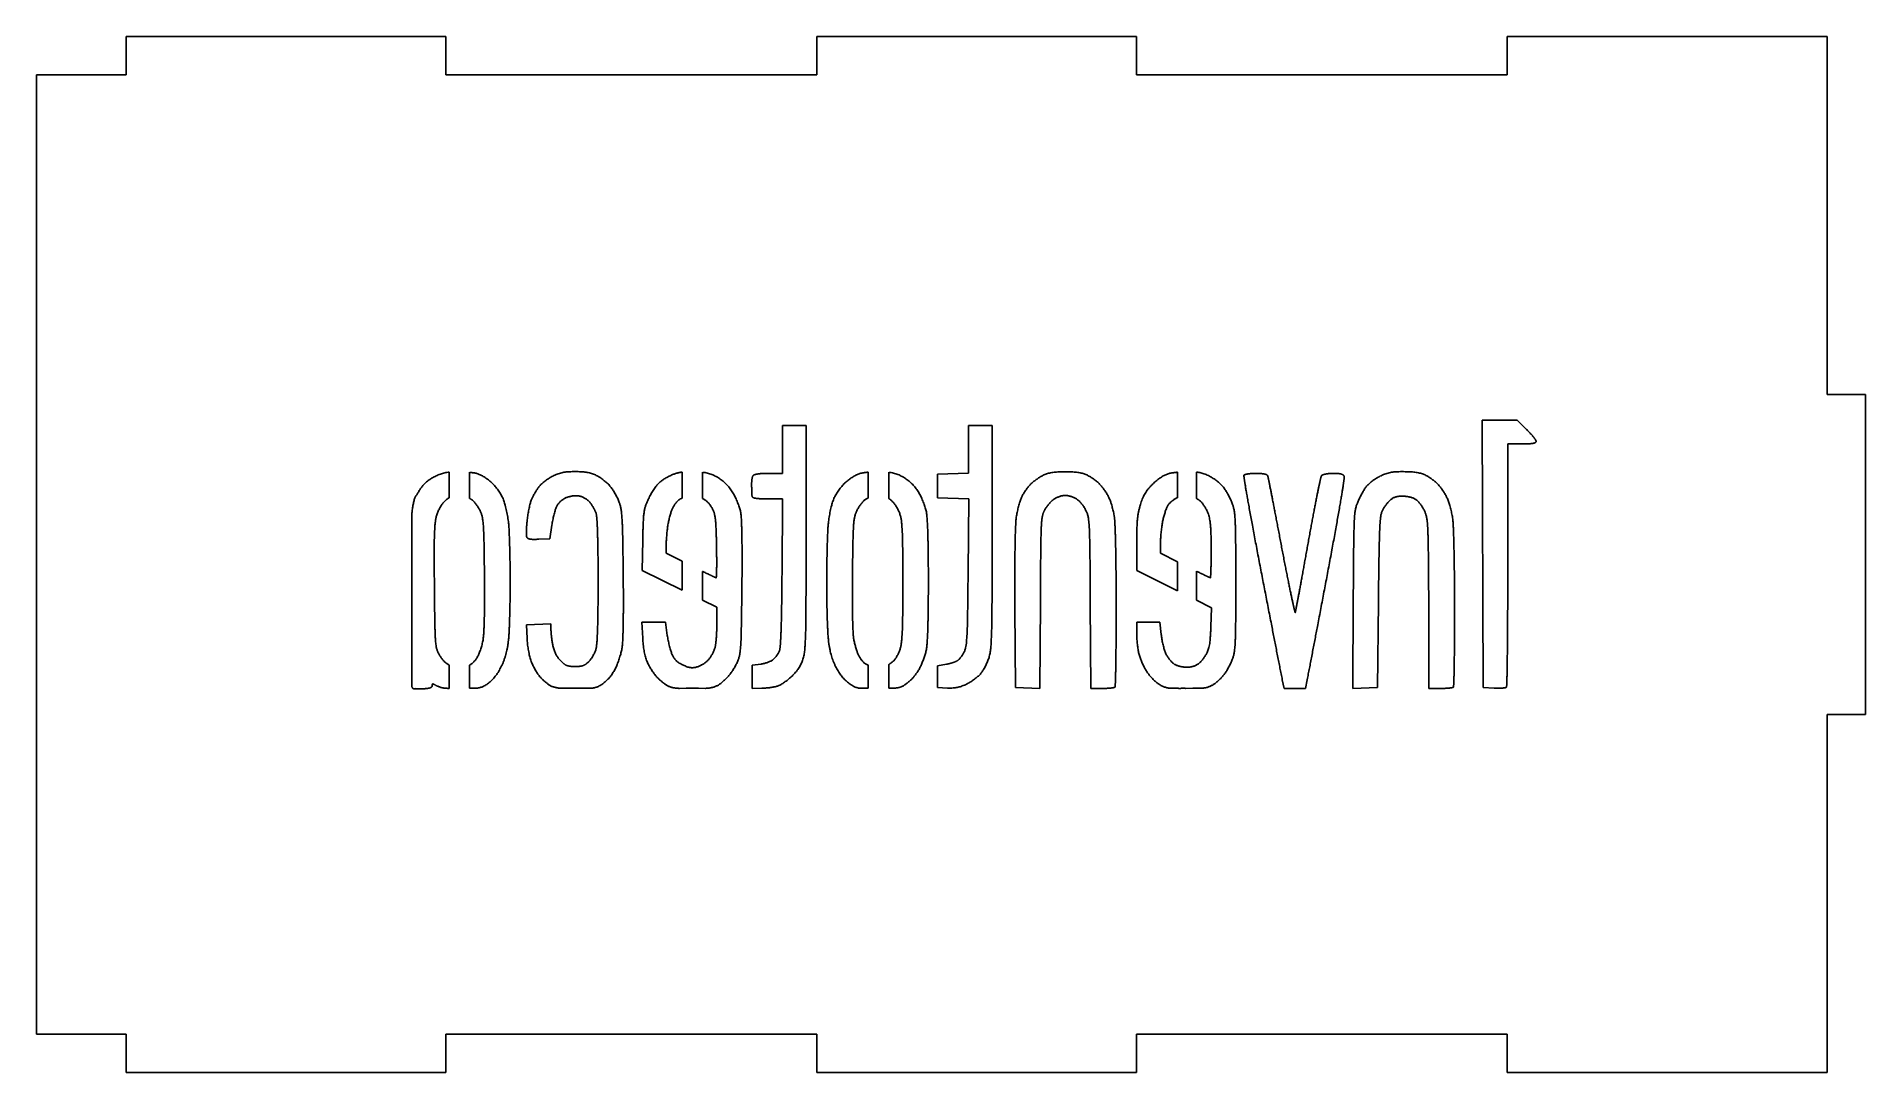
# Model space of a CAD drawing. Extents: x 0 to 286, y 0 to 162.
import ezdxf

# ---------------------------------------------------------------- set-up
doc = ezdxf.new("R2010")
doc.units = 0
doc.layers.add('Capa_1', color=7, linetype='CONTINUOUS')

msp = doc.modelspace()

# ---------------------------------------------------------------- linework, layer by layer
at = {"layer": 'Capa_1', "color": 7}
for p, q in [((14.128809, 162.128821), (14.128809, 156.128822)), ((14.128809, 162.128821), (64.128808, 162.128821)), ((64.128808, 156.128822), (64.128808, 162.128821)), ((122.128808, 156.128822), (122.128808, 162.128821)), ((172.128808, 162.128821), (122.128808, 162.128821)), ((172.128808, 156.128822), (172.128808, 162.128821)), ((230.128809, 156.128822), (230.128809, 162.128821)), ((280.128808, 162.128821), (230.128809, 162.128821)), ((280.128808, 162.128821), (280.128808, 106.12882)), ((0.128809, 6.128831), (0.128809, 156.128822)), ((0.128809, 156.128822), (14.128809, 156.128822)), ((122.128808, 156.128822), (64.128808, 156.128822)), ((230.128809, 156.128822), (172.128808, 156.128822)), ((286.128807, 106.12882), (280.128808, 106.12882)), ((286.128807, 106.12882), (286.128807, 56.128816)), ((116.761923, 101.297712), (120.472183, 101.297712)), ((116.761923, 93.816602), (116.761923, 101.297712)), ((120.472183, 101.297712), (120.472183, 83.837986)), ((145.85526, 101.297712), (149.565529, 101.297712)), ((145.85526, 93.836245), (145.85526, 101.297712)), ((149.565529, 101.297712), (149.565529, 84.013613)), ((226.20463, 102.128947), (231.670165, 102.128947)), ((226.346907, 60.323061), (226.20463, 102.128947)), ((231.670165, 102.128947), (233.149216, 100.668004)), ((230.195532, 98.418754), (230.195532, 79.53898)), ((232.358023, 98.418754), (230.195532, 98.418754)), ((64.65894, 94.024515), (64.65894, 89.994918)), ((67.849552, 93.982605), (67.849552, 89.899103)), ((101.088478, 94.011476), (101.088478, 89.955717)), ((104.27909, 93.982238), (104.27909, 89.905792)), ((114.633414, 93.816602), (116.761923, 93.816602)), ((130.192133, 94.000244), (130.192133, 89.962632)), ((133.382746, 93.981617), (133.382746, 89.909151)), ((141.006333, 93.676225), (145.85526, 93.836245)), ((141.006333, 89.969546), (141.006333, 93.676225)), ((178.542645, 94.001599), (178.542645, 90.012867)), ((181.542645, 94.023471), (181.542645, 89.87249)), ((202.89205, 93.816602), (202.891886, 93.816602)), ((116.794641, 89.829395), (114.477422, 89.829395)), ((116.704293, 78.315659), (116.794641, 89.829395)), ((145.897693, 89.808905), (141.006333, 89.969546)), ((145.802914, 78.443167), (145.897693, 89.808905)), ((58.819265, 60.543731), (58.817572, 86.966532)), ((58.817685, 86.966532), (58.826321, 87.569415)), ((80.408455, 83.597363), (78.675983, 83.513572)), ((80.712874, 85.719533), (80.408455, 83.597363)), ((94.819563, 78.614307), (94.92195, 83.366139)), ((175.89369, 83.027275), (175.887961, 81.330893)), ((98.588262, 82.611646), (98.582957, 81.330921)), ((98.582957, 81.330921), (101.088478, 80.075682)), ((172.177986, 78.617609), (172.177986, 82.852664)), ((175.887961, 81.330893), (178.542645, 80.001006)), ((101.088478, 75.543729), (94.819563, 78.614307)), ((101.088478, 80.075682), (101.088478, 75.543729)), ((104.27909, 78.487166), (104.27909, 73.981036)), ((178.542645, 75.454631), (172.177986, 78.617609)), ((178.542645, 80.001006), (178.542645, 75.454631)), ((181.542645, 78.506329), (181.542645, 73.963708)), ((106.510187, 72.888272), (104.27909, 73.981036)), ((106.508493, 70.2502), (106.510187, 72.888272)), ((153.198248, 60.322638), (153.121822, 72.703953)), ((157.103349, 73.592247), (157.021236, 60.154603)), ((164.994412, 60.181837), (164.914616, 73.466009)), ((183.863959, 72.810096), (181.542645, 73.963708)), ((183.764955, 69.796894), (183.863959, 72.810096)), ((205.952361, 60.153305), (206.036373, 74.007904)), ((209.968707, 73.673527), (209.829594, 60.32261)), ((217.841409, 60.181809), (217.841409, 73.466009)), ((76.721422, 70.123821), (80.572697, 70.292477)), ((76.824436, 67.991519), (76.721422, 70.123821)), ((80.572697, 70.292477), (80.572697, 69.267389)), ((94.802254, 70.541707), (98.465431, 70.541707)), ((94.926802, 68.060663), (94.802254, 70.541707)), ((98.465431, 70.541707), (98.762656, 68.47759)), ((172.177986, 70.541848), (175.80634, 70.541848)), ((172.177986, 68.598692), (172.177986, 70.541848)), ((175.80634, 70.541848), (176.00013, 68.622963)), ((64.65894, 63.846408), (64.65894, 60.196005)), ((67.849552, 63.83018), (67.849552, 60.209495)), ((112.051688, 63.81384), (113.435008, 63.997284)), ((112.051688, 60.180849), (112.051688, 63.81384)), ((130.192133, 63.818214), (130.192133, 60.200718)), ((133.382746, 63.912843), (133.382746, 60.21418)), ((141.006333, 63.732362), (142.434628, 63.971743)), ((141.006333, 60.32292), (141.006333, 63.732362)), ((64.65894, 60.196005), (64.504364, 60.193183)), ((68.353734, 60.210172), (67.849552, 60.210172)), ((85.690046, 60.202778), (82.376108, 60.199956)), ((101.715716, 60.199787), (100.662974, 60.191038)), ((104.762706, 60.191969), (103.654436, 60.199871)), ((113.561466, 60.210201), (112.051688, 60.180849)), ((130.192133, 60.200718), (130.190242, 60.200746)), ((133.855804, 60.209495), (133.382746, 60.214293)), ((135.545011, 60.511162), (135.464803, 60.466825)), ((135.464803, 60.466825), (135.464803, 60.479807)), ((142.581762, 60.247341), (141.006333, 60.32292)), ((157.021236, 60.154603), (153.198248, 60.322638)), ((166.792763, 60.181837), (164.994412, 60.181837)), ((180.958989, 60.220558), (179.821735, 60.187736)), ((182.067253, 60.202185), (180.958989, 60.22053)), ((184.057913, 60.712189), (183.975792, 60.662151)), ((183.975792, 60.662151), (183.975792, 60.672311)), ((195.231814, 60.181894), (194.941136, 61.540737)), ((198.552598, 60.181894), (195.231814, 60.181894)), ((198.832097, 61.541161), (198.552598, 60.181894)), ((209.829594, 60.32261), (205.952361, 60.153305)), ((219.719544, 60.181809), (217.841409, 60.181809)), ((228.071999, 60.239665), (226.346907, 60.323061)), ((286.128807, 56.128816), (280.128808, 56.128816)), ((280.128808, 56.128816), (280.128808, 0.128815)), ((14.128809, 6.128831), (0.128809, 6.128831)), ((14.128809, 6.128831), (14.128809, 0.128815)), ((122.128808, 6.128831), (64.128808, 6.128831)), ((64.128808, 6.128831), (64.128808, 0.128815)), ((122.128808, 6.128831), (122.128808, 0.128815)), ((230.128809, 6.128831), (172.128808, 6.128831)), ((172.128808, 6.128831), (172.128808, 0.128815)), ((230.128809, 6.128831), (230.128809, 0.128815)), ((14.128809, 0.128815), (64.128808, 0.128815)), ((172.128808, 0.128815), (122.128808, 0.128815)), ((280.128808, 0.128815), (230.128809, 0.128815))]:
    msp.add_line(p, q, dxfattribs=at)
for points, knots in [([(233.149216, 100.668004), (233.192765, 100.624195), (233.279861, 100.53658), (233.409881, 100.404547), (233.535771, 100.274281), (233.657029, 100.145324), (233.773848, 100.017893), (233.884757, 99.893918), (233.989996, 99.773652), (234.089446, 99.657031), (234.168804, 99.561057), (234.22891, 99.486465), (234.270543, 99.433886), (234.310158, 99.38289), (234.347771, 99.333497), (234.383334, 99.285681), (234.416627, 99.239608), (234.447655, 99.195295), (234.476519, 99.152826), (234.50311, 99.112505), (234.527527, 99.074408), (234.549654, 99.038465), (234.569441, 99.004427), (234.58688, 98.972327), (234.601537, 98.94197), (234.613304, 98.912431), (234.621963, 98.883861), (234.627422, 98.856513), (234.62949, 98.828627), (234.62741, 98.800639), (234.621421, 98.773118), (234.611627, 98.746231), (234.598026, 98.720582), (234.581052, 98.69654), (234.560727, 98.673731), (234.537206, 98.652497), (234.510811, 98.633018), (234.481359, 98.614858), (234.449036, 98.59811), (234.414027, 98.582835), (234.37582, 98.568487), (234.334552, 98.554937), (234.290262, 98.542322), (234.242566, 98.530436), (234.191506, 98.519259), (234.137105, 98.508878), (234.053745, 98.494819), (233.94109, 98.479198), (233.79897, 98.4643), (233.640732, 98.451622), (233.46649, 98.44084), (233.276289, 98.432423), (233.06858, 98.426145), (232.843375, 98.422067), (232.6007, 98.419869), (232.438907, 98.419135), (232.358009, 98.418769)], [0, 0, 0, 0, 0.185315, 0.370619, 0.555911, 0.728769, 0.90164, 1.07452, 1.227793, 1.381057, 1.53431, 1.601374, 1.668439, 1.735505, 1.795097, 1.854687, 1.914274, 1.965621, 2.016969, 2.068318, 2.110515, 2.152715, 2.194931, 2.228614, 2.262286, 2.296005, 2.323894, 2.351738, 2.379503, 2.407514, 2.435628, 2.46374, 2.493095, 2.522456, 2.551821, 2.584575, 2.617333, 2.650102, 2.68828, 2.726445, 2.764624, 2.810677, 2.856713, 2.902747, 2.958122, 3.013498, 3.068877, 3.211723, 3.354604, 3.497518, 3.687928, 3.878298, 4.068656, 4.311325, 4.554008, 4.796707, 4.796707, 4.796707, 4.796707]), ([(58.826329, 87.569415), (58.833054, 87.625603), (58.846503, 87.737961), (58.867128, 87.906403), (58.896388, 88.134929), (58.937048, 88.42327), (58.993092, 88.771187), (59.053903, 89.102203), (59.118788, 89.415921), (59.196547, 89.709116), (59.291386, 89.967979), (59.402101, 90.18975), (59.512915, 90.380853), (59.636371, 90.579115), (59.766484, 90.787655), (59.903774, 91.006024), (60.039237, 91.218831), (60.173297, 91.425975), (60.309581, 91.624918), (60.459495, 91.823779), (60.627783, 92.018079), (60.813392, 92.207295), (61.022264, 92.398629), (61.254339, 92.590867), (61.510079, 92.78214), (61.772362, 92.960629), (62.039728, 93.127577), (62.311998, 93.282347), (62.606863, 93.433334), (62.925481, 93.576882), (63.268512, 93.708967), (63.61426, 93.819774), (63.961488, 93.908607), (64.30838, 93.978416), (64.542114, 94.009152), (64.65894, 94.024515)], [0, 0, 0, 0, 0.169766, 0.339481, 0.509098, 0.860935, 1.213012, 1.56622, 1.870547, 2.173886, 2.475519, 2.695635, 2.916639, 3.138047, 3.396286, 3.654051, 3.911862, 4.153078, 4.394244, 4.635165, 4.899781, 5.164762, 5.429898, 5.74923, 6.068409, 6.387613, 6.700721, 7.013792, 7.326879, 7.694222, 8.061631, 8.429062, 8.782745, 9.136403, 9.489816, 9.489816, 9.489816, 9.489816]), ([(67.849552, 93.982605), (67.886436, 93.978486), (67.960237, 93.970245), (68.070894, 93.957042), (68.236114, 93.936567), (68.455577, 93.908006), (68.72751, 93.861548), (68.989818, 93.797661), (69.23931, 93.710452), (69.476622, 93.60695), (69.725963, 93.480941), (69.987042, 93.334227), (70.25847, 93.165755), (70.52315, 92.987091), (70.781877, 92.799826), (71.032563, 92.601971), (71.27781, 92.387343), (71.514059, 92.153323), (71.741928, 91.902081), (71.96544, 91.633131), (72.185773, 91.348287), (72.40163, 91.047027), (72.598782, 90.749407), (72.778408, 90.456797), (72.937722, 90.168451), (73.084917, 89.859943), (73.212162, 89.529064), (73.322914, 89.178864), (73.428656, 88.791807), (73.534205, 88.370003), (73.637036, 87.913224), (73.729485, 87.452713), (73.81168, 86.988497), (73.882307, 86.520634), (73.949691, 85.970857), (74.002794, 85.338322), (74.04023, 84.623771), (74.07022, 83.780272), (74.10195, 82.808461), (74.13299, 81.708387), (74.159265, 80.558714), (74.178628, 79.359242), (74.190377, 78.109956), (74.194164, 76.861196), (74.19047, 75.613084), (74.178845, 74.365727), (74.15964, 73.169169), (74.133591, 72.023398), (74.101635, 70.928301), (74.067018, 69.962138), (74.032316, 69.124942), (73.991139, 68.417227), (73.934971, 67.774104), (73.863618, 67.196298), (73.783035, 66.683624), (73.687711, 66.192876), (73.57877, 65.724602), (73.456941, 65.279366), (73.31719, 64.842612), (73.158438, 64.4156), (72.982632, 63.998525), (72.796178, 63.601577), (72.602063, 63.224133), (72.400356, 62.866729), (72.191581, 62.531731), (71.976726, 62.219502), (71.7557, 61.931338), (71.52545, 61.666393), (71.286485, 61.426128), (71.042603, 61.208378), (70.790288, 61.006817), (70.531582, 60.820516), (70.265254, 60.652818), (70.001614, 60.513615), (69.742889, 60.403015), (69.49209, 60.319563), (69.225195, 60.257394), (68.943116, 60.223671), (68.648882, 60.211348), (68.452252, 60.210565), (68.353734, 60.210172)], [0, 0, 0, 0, 0.111339, 0.222778, 0.334321, 0.610796, 0.886658, 1.161592, 1.419613, 1.67849, 1.937769, 2.257433, 2.576616, 2.895881, 3.215262, 3.53457, 3.853625, 4.192435, 4.531556, 4.870799, 5.2413, 5.611672, 5.98237, 6.312068, 6.641466, 6.970225, 7.336708, 7.703956, 8.071693, 8.540286, 9.008279, 9.476189, 9.949265, 10.422453, 10.895513, 11.610695, 12.326183, 13.041936, 14.14276, 15.243173, 16.343455, 17.592662, 18.842025, 20.091451, 21.338937, 22.586354, 23.833658, 24.929044, 26.024533, 27.12032, 27.829383, 28.538243, 29.246891, 29.765658, 30.284533, 30.803491, 31.265065, 31.726558, 32.187922, 32.640295, 33.092799, 33.545374, 33.955644, 34.365835, 34.776207, 35.139416, 35.502464, 35.865149, 36.191646, 36.51841, 36.845453, 37.160039, 37.474371, 37.788891, 38.053382, 38.317631, 38.58087, 38.874071, 39.168403, 39.46395, 39.46395, 39.46395, 39.46395]), ([(78.675983, 83.513572), (78.611091, 83.510767), (78.481315, 83.505159), (78.286606, 83.498057), (78.106313, 83.49359), (77.940434, 83.492134), (77.789034, 83.494875), (77.649825, 83.499167), (77.523019, 83.507719), (77.408733, 83.519322), (77.317771, 83.533214), (77.249994, 83.546634), (77.204887, 83.556869), (77.162097, 83.568401), (77.121614, 83.580927), (77.083504, 83.594478), (77.047486, 83.609438), (77.013559, 83.625536), (76.981857, 83.642818), (76.952079, 83.661565), (76.924295, 83.681635), (76.898679, 83.702998), (76.874921, 83.72579), (76.85329, 83.749986), (76.833566, 83.775185), (76.815583, 83.801644), (76.799404, 83.829219), (76.785098, 83.857766), (76.773144, 83.886787), (76.763645, 83.916156), (76.756118, 83.945572), (76.749466, 83.978325), (76.743779, 84.014355), (76.739141, 84.053606), (76.735238, 84.096277), (76.731842, 84.142333), (76.729007, 84.19176), (76.726658, 84.244496), (76.72484, 84.300537), (76.72344, 84.359872), (76.722581, 84.422128), (76.722365, 84.487295), (76.722657, 84.555369), (76.723533, 84.626022), (76.724872, 84.699258), (76.726774, 84.775074), (76.73009, 84.882585), (76.735606, 85.021765), (76.74423, 85.192559), (76.754839, 85.369554), (76.767394, 85.552732), (76.781968, 85.742078), (76.798342, 85.934824), (76.816477, 86.130964), (76.83664, 86.330465), (76.866688, 86.602322), (76.910192, 86.946119), (76.971369, 87.361128), (77.039146, 87.765616), (77.112577, 88.159617), (77.192091, 88.543112), (77.272216, 88.889813), (77.350982, 89.199856), (77.431063, 89.471977), (77.521307, 89.724407), (77.622897, 89.955584), (77.728712, 90.167847), (77.847017, 90.386972), (77.975058, 90.61407), (78.113109, 90.848913), (78.251396, 91.075651), (78.389163, 91.294702), (78.529847, 91.503554), (78.684895, 91.71075), (78.858891, 91.911854), (79.050045, 92.106939), (79.264213, 92.304551), (79.500543, 92.504408), (79.759751, 92.704524), (80.024613, 92.891883), (80.294076, 93.067277), (80.5677, 93.230729), (80.865337, 93.393108), (81.187971, 93.551397), (81.537495, 93.699262), (81.890909, 93.822294), (82.247266, 93.917825), (82.603917, 93.988922), (82.998367, 94.043535), (83.429926, 94.076384), (83.89709, 94.09027), (84.208718, 94.092341), (84.364612, 94.093377)], [0, 0, 0, 0, 0.194858, 0.389692, 0.584506, 0.735892, 0.8873, 1.038756, 1.153663, 1.268509, 1.383292, 1.429538, 1.475771, 1.522024, 1.562453, 1.602873, 1.64332, 1.679401, 1.715485, 1.751573, 1.784893, 1.818235, 1.851559, 1.883569, 1.915518, 1.947495, 1.97947, 2.011363, 2.043211, 2.073532, 2.103886, 2.134255, 2.173768, 2.213277, 2.252805, 2.302308, 2.351814, 2.401325, 2.460669, 2.520022, 2.579377, 2.64745, 2.715522, 2.783599, 2.859424, 2.935266, 3.011114, 3.18211, 3.353125, 3.524141, 3.71404, 3.903942, 4.093852, 4.294357, 4.494865, 4.695394, 5.114886, 5.534395, 5.953793, 6.345193, 6.736686, 7.128652, 7.412622, 7.696254, 7.979346, 8.216164, 8.453351, 8.690695, 8.96316, 9.235436, 9.507891, 9.759884, 10.011697, 10.263151, 10.535751, 10.808806, 11.082116, 11.409698, 11.737006, 12.064213, 12.382728, 12.701328, 13.020145, 13.39964, 13.778969, 14.15801, 14.521325, 14.884891, 15.248329, 15.715313, 16.182518, 16.650206, 16.650206, 16.650206, 16.650206]), ([(84.364624, 94.093603), (84.51378, 94.091628), (84.811995, 94.087679), (85.259083, 94.073413), (85.674333, 94.044603), (86.056762, 93.998658), (86.405774, 93.938258), (86.741001, 93.859396), (87.060899, 93.761853), (87.364516, 93.647501), (87.648499, 93.518172), (87.912308, 93.376203), (88.157668, 93.226821), (88.406723, 93.05979), (88.659594, 92.876213), (88.915342, 92.675456), (89.157284, 92.471224), (89.386171, 92.265022), (89.599913, 92.055421), (89.804213, 91.832121), (89.995173, 91.592901), (90.174838, 91.340739), (90.351737, 91.069635), (90.527824, 90.781566), (90.701593, 90.476031), (90.86118, 90.173506), (91.00735, 89.874682), (91.138372, 89.579178), (91.245273, 89.30448), (91.329886, 89.052086), (91.396352, 88.823854), (91.45875, 88.572588), (91.513874, 88.297922), (91.561026, 88.00028), (91.604514, 87.656635), (91.643353, 87.267174), (91.676176, 86.832076), (91.705685, 86.32804), (91.732446, 85.755149), (91.755467, 85.113432), (91.77623, 84.379538), (91.795251, 83.55351), (91.812114, 82.635364), (91.827906, 81.60192), (91.843369, 80.453187), (91.858061, 79.189167), (91.869845, 78.016523), (91.879436, 76.935263), (91.886619, 75.945388), (91.891368, 74.998223), (91.893508, 74.093779), (91.893144, 73.232066), (91.89037, 72.416106), (91.885233, 71.645903), (91.877808, 70.921448), (91.867868, 70.245852), (91.855771, 69.619132), (91.841459, 69.041337), (91.824906, 68.51525), (91.806672, 68.040856), (91.786014, 67.618107), (91.762434, 67.249391), (91.737322, 66.934789), (91.710141, 66.674615), (91.669211, 66.386202), (91.605765, 66.071249), (91.519494, 65.730795), (91.418454, 65.380347), (91.307614, 65.018952), (91.185539, 64.647225), (91.060008, 64.291013), (90.93139, 63.950277), (90.79752, 63.626166), (90.651211, 63.309263), (90.489823, 63.001552), (90.314403, 62.703361), (90.126166, 62.41552), (89.926214, 62.138326), (89.713993, 61.873276), (89.493912, 61.627666), (89.266808, 61.402123), (89.035011, 61.195501), (88.791915, 61.000632), (88.538421, 60.817825), (88.272964, 60.651003), (88.009999, 60.512614), (87.751781, 60.40271), (87.501264, 60.319629), (87.2345, 60.257407), (86.952474, 60.222901), (86.658422, 60.209819), (86.432405, 60.210158), (86.274898, 60.210269), (86.186006, 60.209923), (86.101507, 60.211177), (86.021496, 60.207151), (85.945827, 60.205024), (85.875383, 60.202767), (85.810142, 60.203206), (85.750139, 60.203017), (85.710134, 60.203102), (85.690131, 60.203145)], [0, 0, 0, 0, 0.447506, 0.894716, 1.341798, 1.695759, 2.049804, 2.403857, 2.72817, 3.052451, 3.376486, 3.663526, 3.950692, 4.237922, 4.562946, 4.887906, 5.213095, 5.512623, 5.811932, 6.110849, 6.420002, 6.729573, 7.039376, 7.390968, 7.742292, 8.093675, 8.416914, 8.740093, 9.063146, 9.300802, 9.538477, 9.776095, 10.077289, 10.378587, 10.679967, 11.116335, 11.552608, 11.988883, 12.630995, 13.273111, 13.915244, 14.833549, 15.75184, 16.670139, 17.93424, 19.198349, 20.462455, 21.452348, 22.442253, 23.432158, 24.293875, 25.155591, 26.017293, 26.741765, 27.466248, 28.190765, 28.768767, 29.346751, 29.924669, 30.347795, 30.770973, 31.194394, 31.456148, 31.717737, 31.979049, 32.329761, 32.680961, 33.032429, 33.423836, 33.814941, 34.206117, 34.556799, 34.907437, 35.257907, 35.603556, 35.94939, 36.295398, 36.634966, 36.974367, 37.313557, 37.62375, 37.934099, 38.244673, 38.558042, 38.87121, 39.184482, 39.448452, 39.712256, 39.975328, 40.268852, 40.563209, 40.857873, 40.946844, 41.035726, 41.124567, 41.200274, 41.27598, 41.351682, 41.411681, 41.471687, 41.531695, 41.531695, 41.531695, 41.531695]), ([(94.92195, 83.366139), (94.926598, 83.580186), (94.935892, 84.008281), (94.95108, 84.650401), (94.9671, 85.23203), (94.984056, 85.75315), (95.002989, 86.213711), (95.025549, 86.63118), (95.051365, 87.005488), (95.081243, 87.336494), (95.118031, 87.641799), (95.161432, 87.921071), (95.210516, 88.174038), (95.269423, 88.418012), (95.338819, 88.652233), (95.415558, 88.877153), (95.503521, 89.10989), (95.601732, 89.350523), (95.710426, 89.59876), (95.83908, 89.875536), (95.989315, 90.179976), (96.164475, 90.510064), (96.348826, 90.83224), (96.542782, 91.145876), (96.746649, 91.450578), (96.94665, 91.72631), (97.140167, 91.974118), (97.328753, 92.191507), (97.526583, 92.388477), (97.734902, 92.5613), (97.94735, 92.715519), (98.17724, 92.867727), (98.421609, 93.021215), (98.681107, 93.174359), (98.938769, 93.316245), (99.194404, 93.447014), (99.448284, 93.565437), (99.696942, 93.668465), (99.939853, 93.755772), (100.175891, 93.829022), (100.408793, 93.890403), (100.637866, 93.940576), (100.862373, 93.981378), (101.013117, 94.001445), (101.088478, 94.011476)], [0, 0, 0, 0, 0.642292, 1.284587, 1.926897, 2.387835, 2.848764, 3.309723, 3.642023, 3.974309, 4.306671, 4.564377, 4.822026, 5.079514, 5.317, 5.554622, 5.792311, 6.06332, 6.334243, 6.605205, 6.978906, 7.35258, 7.726081, 8.092273, 8.458648, 8.825667, 9.113922, 9.401659, 9.688519, 9.950316, 10.212826, 10.475736, 10.777324, 11.078462, 11.379558, 11.659626, 11.939735, 12.219762, 12.46678, 12.71385, 12.960961, 13.189099, 13.41722, 13.645268, 13.645268, 13.645268, 13.645268]), ([(104.27909, 93.982238), (104.322556, 93.977331), (104.409508, 93.967515), (104.539636, 93.949976), (104.746198, 93.91852), (105.02781, 93.864797), (105.380221, 93.773404), (105.732388, 93.652811), (106.079785, 93.497221), (106.422159, 93.312), (106.745251, 93.113192), (107.052441, 92.908686), (107.34193, 92.697278), (107.620722, 92.47032), (107.885929, 92.225641), (108.137602, 91.965023), (108.378288, 91.687411), (108.607608, 91.394022), (108.82445, 91.08535), (109.022088, 90.771743), (109.201209, 90.454647), (109.364455, 90.136348), (109.520311, 89.805246), (109.669961, 89.462265), (109.813164, 89.107412), (109.941049, 88.765096), (110.055517, 88.436403), (110.151256, 88.120258), (110.22102, 87.825158), (110.264825, 87.552561), (110.293111, 87.304816), (110.318822, 87.002457), (110.343293, 86.645981), (110.36496, 86.235494), (110.384223, 85.771168), (110.401538, 85.252875), (110.416296, 84.680577), (110.428739, 84.054941), (110.439024, 83.376054), (110.446799, 82.643941), (110.452189, 81.859598), (110.455212, 81.023007), (110.455707, 80.134182), (110.45397, 79.194041), (110.449693, 78.202592), (110.442915, 77.159807), (110.430521, 75.722844), (110.409064, 73.891803), (110.376546, 71.667104), (110.346552, 69.816322), (110.322272, 68.339147), (110.27901, 67.23474), (110.202314, 66.328986), (110.107671, 65.623926), (110.008408, 65.121175), (109.8836, 64.701384), (109.746209, 64.365498), (109.622292, 64.103976), (109.483435, 63.837085), (109.333429, 63.563532), (109.170943, 63.284351), (109.006349, 63.018823), (108.839982, 62.766876), (108.671133, 62.52936), (108.495805, 62.303366), (108.313345, 62.090165), (108.126337, 61.888264), (107.931552, 61.691087), (107.730432, 61.49754), (107.522867, 61.307715), (107.323088, 61.133964), (107.132259, 60.97536), (106.948133, 60.835591), (106.758855, 60.711586), (106.563229, 60.607593), (106.364615, 60.519897), (106.152101, 60.440244), (105.927149, 60.367308), (105.689617, 60.304445), (105.454076, 60.257464), (105.221218, 60.227004), (104.992328, 60.20705), (104.83938, 60.196999), (104.762847, 60.191969)], [0, 0, 0, 0, 0.131224, 0.262507, 0.393882, 0.758041, 1.122013, 1.485226, 1.873423, 2.262479, 2.65223, 3.011128, 3.369358, 3.727211, 4.088997, 4.451186, 4.813556, 5.190776, 5.567824, 5.944755, 6.30237, 6.660043, 7.017668, 7.400058, 7.782516, 8.165497, 8.496237, 8.826535, 9.156078, 9.405021, 9.654376, 9.903982, 10.315319, 10.726269, 11.137117, 11.709479, 12.281999, 12.854567, 13.586752, 14.318887, 15.051023, 15.939833, 16.828669, 17.717494, 18.760261, 19.803041, 20.845913, 23.071308, 25.296529, 27.520707, 28.624411, 29.728598, 30.835915, 31.349866, 31.862097, 32.37192, 32.660608, 32.95004, 33.239818, 33.563055, 33.885911, 34.208767, 34.500141, 34.791531, 35.082812, 35.357912, 35.633108, 35.908246, 36.189297, 36.470393, 36.751979, 36.983533, 37.214688, 37.445144, 37.66153, 37.878549, 38.096043, 38.342131, 38.587696, 38.832764, 39.062109, 39.291846, 39.521939, 39.521939, 39.521939, 39.521939]), ([(114.477422, 89.829395), (114.392199, 89.82957), (114.221758, 89.829922), (113.966116, 89.832928), (113.728021, 89.837011), (113.507503, 89.843347), (113.30458, 89.851827), (113.117957, 89.862514), (112.947692, 89.875242), (112.793861, 89.889998), (112.671602, 89.905169), (112.580845, 89.91909), (112.521233, 89.929232), (112.465163, 89.940053), (112.412655, 89.951549), (112.363762, 89.963834), (112.318089, 89.976845), (112.275692, 89.990528), (112.236703, 90.005043), (112.200657, 90.020909), (112.167513, 90.037782), (112.137508, 90.055979), (112.110227, 90.075753), (112.085947, 90.096908), (112.065238, 90.119374), (112.048503, 90.143944), (112.03681, 90.170401), (112.028644, 90.197467), (112.016327, 90.25398), (112.005603, 90.340731), (112.002094, 90.457195), (112.002516, 90.598413), (111.997632, 90.764506), (111.987339, 90.955242), (111.975136, 91.1573), (111.964787, 91.370888), (111.95645, 91.595978), (111.951404, 91.784492), (111.948403, 91.936382), (111.947239, 92.051629), (111.947841, 92.16576), (111.950662, 92.278741), (111.955592, 92.390528), (111.962391, 92.499502), (111.970772, 92.605648), (111.980709, 92.708951), (111.991993, 92.80774), (112.004415, 92.90199), (112.018215, 92.991584), (112.033434, 93.075247), (112.049951, 93.15297), (112.067996, 93.224787), (112.087681, 93.290153), (112.108515, 93.348941), (112.131619, 93.400268), (112.156665, 93.441095), (112.181571, 93.471581), (112.203288, 93.493827), (112.228008, 93.515105), (112.255813, 93.534881), (112.286347, 93.553208), (112.319841, 93.570564), (112.355978, 93.587282), (112.394809, 93.603023), (112.436419, 93.618217), (112.480822, 93.632776), (112.527943, 93.646783), (112.577963, 93.66021), (112.630849, 93.673012), (112.686555, 93.685256), (112.745181, 93.696857), (112.806682, 93.707936), (112.871046, 93.718491), (112.965328, 93.732607), (113.089778, 93.74851), (113.244527, 93.764498), (113.41071, 93.778429), (113.588256, 93.790437), (113.777127, 93.80024), (113.977222, 93.807562), (114.188511, 93.812346), (114.410959, 93.814989), (114.559268, 93.816083), (114.633426, 93.81663)], [0, 0, 0, 0, 0.255665, 0.511323, 0.766968, 0.970047, 1.173134, 1.37625, 1.530805, 1.685328, 1.839825, 1.900307, 1.960773, 2.021221, 2.071602, 2.122009, 2.172436, 2.214044, 2.255633, 2.297187, 2.332123, 2.36714, 2.402352, 2.433074, 2.463609, 2.493787, 2.521789, 2.550029, 2.578476, 2.695233, 2.811514, 2.927878, 3.118882, 3.309888, 3.500912, 3.726157, 3.951385, 4.176633, 4.291892, 4.407142, 4.522383, 4.634273, 4.746167, 4.85805, 4.961816, 5.06558, 5.169375, 5.260093, 5.35076, 5.4413, 5.515162, 5.589101, 5.663379, 5.719884, 5.776106, 5.83197, 5.862953, 5.89404, 5.925119, 5.960677, 5.996261, 6.031871, 6.073801, 6.115666, 6.157533, 6.20667, 6.255831, 6.304992, 6.362023, 6.419058, 6.476085, 6.541301, 6.606523, 6.67175, 6.827292, 6.982854, 7.138434, 7.327569, 7.516685, 7.705787, 7.928235, 8.150696, 8.373173, 8.373173, 8.373173, 8.373173]), ([(130.190237, 60.200746), (130.166193, 60.200732), (130.118107, 60.200703), (130.045984, 60.200913), (129.969272, 60.200016), (129.888071, 60.203864), (129.802287, 60.206233), (129.726419, 60.208789), (129.66041, 60.209093), (129.604304, 60.210905), (129.468985, 60.212468), (129.25467, 60.207012), (128.961925, 60.207677), (128.678951, 60.233543), (128.411328, 60.299292), (128.160417, 60.392077), (127.90019, 60.515192), (127.632574, 60.666497), (127.359859, 60.846251), (127.095809, 61.041999), (126.838402, 61.25033), (126.589816, 61.472751), (126.346859, 61.716131), (126.113706, 61.982957), (125.890684, 62.271627), (125.675255, 62.582332), (125.467192, 62.913691), (125.267448, 63.265321), (125.0759, 63.636584), (124.892984, 64.027082), (124.7213, 64.437203), (124.565793, 64.858976), (124.428227, 65.292143), (124.307741, 65.73554), (124.199891, 66.20171), (124.105239, 66.690089), (124.025012, 67.200174), (123.953692, 67.776228), (123.897527, 68.418477), (123.856408, 69.126186), (123.821815, 69.963386), (123.787252, 70.929554), (123.755292, 72.024659), (123.729233, 73.17043), (123.710064, 74.366991), (123.698498, 75.614348), (123.694835, 76.862462), (123.69858, 78.11122), (123.710251, 79.360506), (123.729555, 80.559979), (123.7558, 81.709654), (123.78683, 82.809719), (123.818564, 83.781525), (123.848553, 84.625019), (123.885991, 85.33957), (123.939094, 85.972105), (124.006474, 86.521886), (124.077104, 86.989757), (124.159295, 87.453972), (124.251754, 87.914478), (124.354585, 88.371247), (124.460126, 88.793049), (124.565851, 89.180113), (124.676592, 89.530317), (124.803887, 89.861266), (124.951202, 90.1699), (125.110724, 90.458417), (125.290644, 90.751293), (125.488191, 91.04926), (125.70454, 91.350938), (125.925423, 91.636249), (126.149532, 91.905733), (126.378077, 92.157563), (126.617202, 92.394398), (126.868029, 92.613558), (127.127528, 92.816903), (127.395956, 93.008218), (127.671345, 93.18912), (127.954107, 93.358275), (128.230414, 93.506654), (128.498886, 93.635189), (128.759228, 93.74186), (129.033774, 93.831479), (129.323056, 93.896788), (129.624035, 93.943045), (129.85542, 93.968834), (130.015486, 93.984922), (130.103797, 93.99359), (130.162693, 93.998967), (130.192133, 94.001655)], [0, 0, 0, 0, 0.072131, 0.144258, 0.216378, 0.302226, 0.388052, 0.473847, 0.529936, 0.586064, 0.642243, 0.935894, 1.229114, 1.520285, 1.78582, 2.053284, 2.3216, 2.648655, 2.974727, 3.300853, 3.634384, 3.967852, 4.301084, 4.665421, 5.030076, 5.394885, 5.799261, 6.203465, 6.607728, 7.052259, 7.496758, 7.941148, 8.400396, 8.859755, 9.319209, 9.835547, 10.351813, 10.867977, 11.576614, 12.285464, 12.994522, 14.090321, 15.18581, 16.281211, 17.528502, 18.775924, 20.023416, 21.272836, 22.522192, 23.771411, 24.871691, 25.972096, 27.072901, 27.788666, 28.504148, 29.219324, 29.692397, 30.165585, 30.638676, 31.106567, 31.574553, 32.043142, 32.410882, 32.778135, 33.144613, 33.47362, 33.803264, 34.133219, 34.504556, 34.875551, 35.24667, 35.586791, 35.926792, 36.266511, 36.595853, 36.92546, 37.255158, 37.584467, 37.913686, 38.243319, 38.524995, 38.806299, 39.086789, 39.390349, 39.694823, 39.999925, 40.088706, 40.177444, 40.266129, 40.266129, 40.266129, 40.266129]), ([(133.382746, 93.981617), (133.427652, 93.976598), (133.517481, 93.966559), (133.651891, 93.948385), (133.859472, 93.916362), (134.138793, 93.861652), (134.485659, 93.7696), (134.833275, 93.648828), (135.17743, 93.494265), (135.517631, 93.310427), (135.838446, 93.113337), (136.143041, 92.910421), (136.42989, 92.700834), (136.70631, 92.47618), (136.96972, 92.234596), (137.220052, 91.977603), (137.458067, 91.705913), (137.683578, 91.420852), (137.895271, 91.122744), (138.088651, 90.817251), (138.263373, 90.505308), (138.422271, 90.189442), (138.574581, 89.857246), (138.721637, 89.509793), (138.862911, 89.14706), (138.989569, 88.793947), (139.103428, 88.451441), (139.199604, 88.118623), (139.269484, 87.811584), (139.314189, 87.531858), (139.343876, 87.281603), (139.371752, 86.980081), (139.398995, 86.627701), (139.424274, 86.224529), (139.447793, 85.773413), (139.46999, 85.274271), (139.490329, 84.727072), (139.508913, 84.135063), (139.525857, 83.498319), (139.540864, 82.816864), (139.553982, 82.094247), (139.565222, 81.330456), (139.574409, 80.525496), (139.581601, 79.682838), (139.5868, 78.802498), (139.589871, 77.884482), (139.590809, 76.96881), (139.58986, 76.05548), (139.586807, 75.144492), (139.581636, 74.270375), (139.574477, 73.433138), (139.565348, 72.632787), (139.554234, 71.873327), (139.541318, 71.154759), (139.526524, 70.477084), (139.509769, 69.844398), (139.491324, 69.256723), (139.471269, 68.714109), (139.449666, 68.220297), (139.427113, 67.775251), (139.402619, 67.378936), (139.375689, 67.03464), (139.34774, 66.742436), (139.318497, 66.502632), (139.275979, 66.239796), (139.212257, 65.955681), (139.127839, 65.6511), (139.030986, 65.33981), (138.926813, 65.020644), (138.813888, 64.694211), (138.699061, 64.38331), (138.582413, 64.087981), (138.462403, 63.809129), (138.334354, 63.541441), (138.196951, 63.286179), (138.053087, 63.042345), (137.899666, 62.8006), (137.738168, 62.560362), (137.567599, 62.322549), (137.398911, 62.103515), (137.233147, 61.9029), (137.07042, 61.721197), (136.907305, 61.555947), (136.744296, 61.407504), (136.585068, 61.272287), (136.424466, 61.141344), (136.264526, 61.01239), (136.103835, 60.887381), (135.952143, 60.77642), (135.809407, 60.679865), (135.67768, 60.594821), (135.58924, 60.539053), (135.545009, 60.511162)], [0, 0, 0, 0, 0.135554, 0.271158, 0.406859, 0.765647, 1.124437, 1.482629, 1.868399, 2.254871, 2.641948, 2.997577, 3.352619, 3.707324, 4.065603, 4.424243, 4.783086, 5.148744, 5.5142, 5.879468, 6.232859, 6.586387, 6.93993, 7.329025, 7.718099, 8.10759, 8.454345, 8.80075, 9.146526, 9.398217, 9.650227, 9.902428, 10.306597, 10.710478, 11.114287, 11.661768, 12.209367, 12.757008, 13.43866, 14.120267, 14.801865, 15.606864, 16.411883, 17.216899, 18.134927, 19.052945, 19.970958, 20.881944, 21.792934, 22.703935, 23.504337, 24.304736, 25.105138, 25.782958, 26.460786, 27.13864, 27.681673, 28.224672, 28.767582, 29.164515, 29.56151, 29.958758, 30.200497, 30.442075, 30.683382, 30.998952, 31.315008, 31.631346, 31.976908, 32.32219, 32.667517, 32.971117, 33.274684, 33.578081, 33.861012, 34.144084, 34.427234, 34.719855, 35.0124, 35.305056, 35.549067, 35.792961, 36.036583, 36.245285, 36.454162, 36.663197, 36.866928, 37.070503, 37.273919, 37.430619, 37.587415, 37.744285, 37.744285, 37.744285, 37.744285]), ([(153.121822, 72.703953), (153.119856, 73.109788), (153.115924, 73.921457), (153.111047, 75.138963), (153.108322, 76.306906), (153.108348, 77.425284), (153.110863, 78.494091), (153.115709, 79.507972), (153.122552, 80.466921), (153.131527, 81.370943), (153.142789, 82.214603), (153.156103, 82.997886), (153.171402, 83.720757), (153.188664, 84.378081), (153.207287, 84.969877), (153.228164, 85.496176), (153.251727, 85.95219), (153.276534, 86.337866), (153.303056, 86.652978), (153.341555, 86.989083), (153.398553, 87.345063), (153.473095, 87.72042), (153.556956, 88.092435), (153.645718, 88.461834), (153.740405, 88.828388), (153.835022, 89.166766), (153.928568, 89.477052), (154.024266, 89.757768), (154.131352, 90.023773), (154.252276, 90.272956), (154.381592, 90.506978), (154.526577, 90.745859), (154.685303, 90.990166), (154.858584, 91.239004), (155.034785, 91.475735), (155.2129, 91.70082), (155.39416, 91.912755), (155.585255, 92.115645), (155.78774, 92.307017), (155.999055, 92.488516), (156.22327, 92.666985), (156.458813, 92.843745), (156.706098, 93.017879), (156.948509, 93.177729), (157.1852, 93.324103), (157.416988, 93.454825), (157.667926, 93.579076), (157.94029, 93.69016), (158.23304, 93.786645), (158.550697, 93.870478), (158.892406, 93.939914), (159.257138, 93.993738), (159.654947, 94.034284), (160.085334, 94.060434), (160.547624, 94.074442), (160.855945, 94.079106), (161.010139, 94.081439)], [0, 0, 0, 0, 1.21752, 2.435036, 3.652546, 4.721356, 5.790169, 6.858972, 7.763029, 8.667089, 9.571166, 10.294228, 11.017273, 11.740256, 12.266871, 12.79353, 13.320368, 13.636696, 13.952914, 14.268958, 14.651372, 15.034074, 15.416847, 15.795355, 16.173781, 16.552535, 16.84936, 17.145921, 17.442002, 17.708965, 17.976314, 18.243845, 18.54712, 18.850193, 19.153369, 19.432308, 19.711145, 19.989747, 20.268027, 20.546553, 20.825189, 21.127603, 21.4299, 21.732377, 21.998589, 22.26464, 22.530419, 22.838095, 23.146218, 23.454517, 23.823182, 24.191684, 24.560121, 25.022464, 25.484894, 25.947527, 25.947527, 25.947527, 25.947527]), ([(161.010137, 94.081439), (161.164347, 94.079105), (161.472698, 94.074438), (161.935041, 94.060551), (162.365165, 94.034418), (162.7624, 93.993944), (163.126238, 93.94018), (163.466975, 93.870748), (163.783566, 93.786857), (164.075166, 93.690306), (164.345595, 93.579401), (164.593917, 93.455848), (164.822428, 93.326331), (165.054765, 93.181814), (165.291706, 93.024402), (165.532386, 92.853274), (165.760637, 92.679768), (165.97688, 92.504842), (166.179623, 92.327346), (166.374421, 92.139169), (166.558578, 91.938597), (166.733793, 91.728203), (166.907892, 91.50289), (167.082366, 91.264304), (167.25626, 91.012002), (167.417812, 90.763052), (167.567698, 90.518133), (167.703959, 90.27651), (167.832302, 90.021883), (167.948216, 89.752782), (168.05366, 89.470963), (168.156224, 89.164623), (168.257919, 88.834877), (168.35819, 88.481743), (168.451111, 88.129724), (168.53819, 87.779286), (168.614289, 87.429478), (168.661362, 87.154638), (168.687152, 86.95677), (168.700614, 86.837046), (168.714293, 86.69624), (168.727415, 86.53432), (168.739649, 86.351301), (168.751386, 86.14837), (168.763281, 85.925568), (168.775118, 85.68289), (168.786778, 85.42164), (168.798117, 85.141818), (168.80908, 84.843428), (168.819712, 84.52797), (168.830091, 84.195446), (168.840161, 83.845855), (168.849898, 83.480659), (168.859293, 83.099858), (168.868318, 82.703457), (168.880327, 82.133957), (168.894183, 81.391337), (168.908608, 80.475575), (168.921402, 79.514916), (168.932683, 78.50936), (168.942085, 77.458908), (168.949301, 76.375257), (168.95403, 75.258412), (168.956955, 74.108382), (168.958257, 73.341692), (168.958908, 72.958348)], [0, 0, 0, 0, 0.46268, 0.925157, 1.387552, 1.755097, 2.122705, 2.490473, 2.797694, 3.10474, 3.41135, 3.673691, 3.936296, 4.199052, 4.494389, 4.789554, 5.084848, 5.354385, 5.623814, 5.892982, 6.166487, 6.440252, 6.714146, 7.02058, 7.326869, 7.633292, 7.910799, 8.188175, 8.465258, 8.765807, 9.066685, 9.36771, 9.734852, 10.101803, 10.46891, 10.827046, 11.185011, 11.542664, 11.663121, 11.783603, 11.904082, 12.087516, 12.270932, 12.454351, 12.697322, 12.940287, 13.183249, 13.481851, 13.78044, 14.079022, 14.428762, 14.778496, 15.128228, 15.524739, 15.921244, 16.317741, 17.233618, 18.149488, 19.065362, 20.115849, 21.166343, 22.216843, 23.366869, 24.516907, 25.666943, 25.666943, 25.666943, 25.666943]), ([(172.177986, 82.852664), (172.178486, 83.161161), (172.179486, 83.778236), (172.189735, 84.704114), (172.214289, 85.523953), (172.252329, 86.237116), (172.305154, 86.842518), (172.383392, 87.412884), (172.489371, 87.946256), (172.612314, 88.443661), (172.747679, 88.914436), (172.888973, 89.359552), (173.040464, 89.776872), (173.207055, 90.16575), (173.389812, 90.524044), (173.584115, 90.852267), (173.806795, 91.178485), (174.06019, 91.498954), (174.341786, 91.813434), (174.62588, 92.101183), (174.906608, 92.366744), (175.183198, 92.610124), (175.462221, 92.836442), (175.743407, 93.045287), (176.026756, 93.235894), (176.303412, 93.401607), (176.571454, 93.543425), (176.829918, 93.660301), (177.097842, 93.757443), (177.375148, 93.829622), (177.658437, 93.883519), (177.915136, 93.921948), (178.143428, 93.953455), (178.34293, 93.979049), (178.476095, 93.994084), (178.542645, 94.001599)], [0, 0, 0, 0, 0.925491, 1.851226, 2.777718, 3.385888, 3.993538, 4.600342, 5.111962, 5.624195, 6.13702, 6.581269, 7.024988, 7.46841, 7.84951, 8.230826, 8.611923, 9.03356, 9.455476, 9.877695, 10.246298, 10.614584, 10.982693, 11.323782, 11.665035, 12.006752, 12.290757, 12.574342, 12.857085, 13.144608, 13.432946, 13.721844, 13.923205, 14.124318, 14.325233, 14.325233, 14.325233, 14.325233]), ([(181.542645, 94.023471), (181.651848, 94.007379), (181.870315, 93.975186), (182.193914, 93.903624), (182.527576, 93.810401), (182.868671, 93.690144), (183.215626, 93.543219), (183.541946, 93.38355), (183.848911, 93.21608), (184.13662, 93.042439), (184.41807, 92.854758), (184.692264, 92.652639), (184.95828, 92.435958), (185.205481, 92.21358), (185.434275, 91.987298), (185.643579, 91.757385), (185.837243, 91.517095), (186.013035, 91.266133), (186.174736, 91.008308), (186.334108, 90.733197), (186.494176, 90.443033), (186.653647, 90.13734), (186.80128, 89.836875), (186.937519, 89.541982), (187.060328, 89.252012), (187.161565, 88.982241), (187.242385, 88.733759), (187.306071, 88.508083), (187.366094, 88.256335), (187.418127, 87.977936), (187.461294, 87.67339), (187.500187, 87.317624), (187.534388, 86.910954), (187.562294, 86.453558), (187.58629, 85.920052), (187.606858, 85.310462), (187.622938, 84.624816), (187.635842, 83.83772), (187.646243, 82.949229), (187.653632, 81.95937), (187.658739, 80.842918), (187.662098, 79.599866), (187.663664, 78.230222), (187.663992, 76.845684), (187.663844, 75.446262), (187.662457, 74.031951), (187.659513, 72.755496), (187.654923, 71.616896), (187.647902, 70.616151), (187.637527, 69.72377), (187.624358, 68.939771), (187.607703, 68.2642), (187.586119, 67.667299), (187.560915, 67.149115), (187.53096, 66.709757), (187.492954, 66.319585), (187.448672, 65.978892), (187.400022, 65.687903), (187.341572, 65.41746), (187.273778, 65.168189), (187.201102, 64.939364), (187.111063, 64.688267), (187.001863, 64.415949), (186.871875, 64.123582), (186.730102, 63.830072), (186.577654, 63.535155), (186.413778, 63.239409), (186.249605, 62.962965), (186.08651, 62.705408), (185.923361, 62.468048), (185.753962, 62.245898), (185.577476, 62.040543), (185.398113, 61.849054), (185.21066, 61.660581), (185.017568, 61.473148), (184.816838, 61.289283), (184.620423, 61.123332), (184.428311, 60.97595), (184.244109, 60.842783), (184.120006, 60.755732), (184.05793, 60.712189)], [0, 0, 0, 0, 0.331061, 0.662306, 0.99344, 1.369872, 1.746447, 2.123182, 2.459274, 2.795181, 3.130986, 3.473781, 3.816704, 4.159866, 4.4709, 4.781716, 5.092131, 5.396068, 5.700363, 6.004877, 6.349784, 6.694449, 7.039141, 7.354015, 7.668864, 7.98365, 8.218103, 8.452557, 8.686929, 8.994289, 9.301825, 9.609492, 10.067836, 10.525995, 10.984148, 11.669938, 12.355762, 13.041625, 14.031534, 15.021409, 16.011278, 17.380922, 18.750575, 20.120214, 21.534534, 22.948843, 24.363148, 25.363908, 26.364666, 27.36545, 28.041221, 28.716981, 29.392749, 29.833043, 30.273324, 30.713758, 31.008865, 31.303845, 31.598597, 31.838505, 32.078556, 32.31868, 32.638613, 32.958503, 33.278377, 33.616352, 33.954343, 34.292569, 34.580765, 34.868761, 35.156381, 35.418397, 35.680723, 35.943334, 36.215797, 36.487964, 36.759819, 36.986895, 37.214193, 37.441664, 37.441664, 37.441664, 37.441664]), ([(194.941136, 61.540737), (194.880341, 61.845716), (194.75875, 62.455673), (194.576678, 63.370673), (194.325307, 64.638482), (194.006644, 66.259499), (193.62138, 68.233851), (193.196215, 70.419259), (192.729316, 72.815365), (192.221746, 75.422379), (191.79764, 77.608372), (191.456825, 79.373309), (191.19862, 80.71706), (190.950253, 82.018321), (190.711927, 83.27713), (190.483496, 84.493455), (190.268005, 85.650631), (190.065195, 86.748605), (189.875168, 87.787394), (189.723605, 88.625846), (189.609441, 89.263761), (189.53175, 89.700972), (189.458405, 90.117151), (189.389384, 90.512293), (189.324685, 90.886397), (189.264707, 91.237382), (189.209374, 91.565234), (189.158751, 91.869961), (189.118924, 92.114657), (189.089415, 92.29924), (189.069777, 92.42364), (189.05146, 92.541489), (189.034454, 92.652789), (189.01875, 92.757536), (189.004418, 92.855504), (188.991419, 92.946681), (188.979784, 93.031069), (188.970853, 93.098803), (188.964376, 93.149848), (188.960139, 93.184174), (188.956261, 93.216727), (188.95273, 93.247507), (188.949574, 93.27652), (188.94675, 93.303765), (188.944374, 93.329249), (188.942268, 93.352952), (188.940694, 93.372048), (188.939829, 93.386545), (188.939083, 93.396389), (188.938484, 93.405794), (188.937951, 93.41478), (188.937632, 93.423343), (188.937308, 93.431526), (188.937216, 93.439336), (188.937194, 93.446769), (188.937258, 93.452859), (188.937342, 93.457587), (188.937439, 93.460974), (188.937532, 93.464295), (188.937806, 93.467561), (188.938109, 93.470758), (188.938413, 93.473931), (188.938701, 93.477063), (188.939021, 93.480176), (188.939591, 93.483257), (188.939867, 93.486385), (188.940396, 93.489483), (188.940979, 93.492749), (188.941618, 93.496165), (188.942676, 93.49963), (188.94396, 93.50345), (188.945731, 93.507582), (188.94799, 93.511994), (188.95392, 93.522191), (188.964962, 93.537307), (188.982767, 93.555623), (189.003506, 93.572353), (189.026847, 93.587289), (189.052393, 93.600497), (189.080527, 93.612818), (189.111013, 93.624607), (189.143758, 93.63594), (189.178902, 93.647072), (189.216374, 93.658188), (189.256193, 93.669154), (189.298312, 93.679697), (189.34267, 93.690003), (189.389323, 93.699795), (189.438024, 93.709379), (189.488817, 93.718501), (189.541653, 93.727369), (189.617261, 93.739417), (189.715886, 93.75303), (189.837581, 93.767385), (189.964833, 93.780068), (190.097587, 93.791176), (190.235822, 93.800512), (190.377694, 93.807672), (190.523161, 93.812919), (190.672202, 93.816133), (190.827772, 93.817463), (190.989842, 93.816388), (191.158378, 93.81324), (191.318195, 93.807684), (191.46926, 93.799993), (191.61154, 93.790166), (191.74506, 93.778019), (191.869752, 93.763745), (191.985537, 93.747371), (192.078415, 93.730956), (192.148582, 93.716357), (192.196409, 93.705483), (192.242066, 93.694052), (192.285513, 93.681977), (192.326701, 93.669221), (192.365762, 93.65585), (192.402679, 93.641898), (192.437318, 93.627148), (192.469985, 93.611681), (192.500535, 93.595404), (192.528944, 93.578428), (192.555254, 93.560413), (192.57934, 93.541409), (192.601049, 93.521458), (192.620449, 93.500162), (192.637223, 93.477605), (192.651254, 93.454098), (192.659983, 93.434908), (192.664957, 93.421045), (192.667537, 93.413028), (192.670244, 93.404149), (192.672923, 93.394385), (192.67573, 93.383717), (192.678656, 93.371805), (192.681847, 93.358681), (192.685266, 93.344362), (192.688953, 93.328694), (192.692937, 93.311648), (192.697166, 93.293216), (192.701659, 93.273494), (192.706358, 93.252491), (192.71131, 93.230215), (192.71648, 93.20669), (192.721906, 93.181892), (192.727566, 93.155814), (192.73587, 93.117307), (192.746775, 93.066388), (192.760199, 93.003045), (192.774531, 92.934884), (192.789748, 92.861905), (192.805875, 92.784105), (192.82285, 92.70167), (192.840705, 92.614603), (192.859398, 92.522896), (192.886895, 92.387481), (192.923063, 92.208332), (192.967753, 91.985417), (193.015453, 91.746191), (193.066172, 91.490661), (193.119903, 91.21883), (193.176359, 90.932205), (193.235527, 90.630779), (193.297411, 90.314547), (193.387176, 89.854576), (193.504541, 89.250808), (193.649193, 88.503188), (193.801241, 87.714428), (193.960733, 86.884538), (194.127517, 86.013493), (194.299171, 85.113324), (194.475532, 84.183999), (194.657011, 83.225592), (194.838023, 82.270195), (195.019061, 81.3179), (195.200695, 80.368816), (195.37742, 79.454407), (195.549547, 78.574733), (195.716863, 77.729759), (195.877041, 76.9307), (196.029783, 76.177506), (196.175228, 75.470215), (196.294135, 74.90177), (196.385347, 74.471932), (196.447793, 74.180472), (196.507521, 73.904705), (196.564501, 73.644627), (196.618787, 73.400255), (196.670168, 73.173021), (196.718583, 72.962919), (196.763915, 72.76992), (196.800848, 72.616033), (196.828864, 72.501143), (196.847805, 72.425215), (196.866126, 72.354195), (196.883875, 72.288096), (196.900505, 72.226769), (196.915585, 72.170326), (196.928762, 72.118727), (196.942005, 72.072323), (196.951592, 72.041647), (196.958076, 72.025922), (196.958245, 72.025029), (196.958332, 72.024039), (196.958992, 72.023904), (196.959044, 72.02266), (196.958877, 72.021575), (196.959516, 72.020286), (196.959575, 72.01932), (196.960272, 72.017214), (196.971862, 72.021844), (196.964135, 72.042231), (196.970908, 72.06339), (196.973256, 72.085097), (196.977703, 72.102307), (196.982328, 72.118391), (196.986436, 72.136264), (196.990622, 72.156635), (196.997535, 72.192236), (197.007475, 72.241467), (197.020492, 72.303783), (197.034369, 72.369849), (197.048823, 72.44089), (197.064033, 72.517209), (197.080019, 72.598308), (197.096843, 72.683758), (197.114475, 72.773436), (197.140332, 72.905445), (197.174209, 73.080028), (197.215951, 73.297284), (197.26039, 73.53026), (197.307575, 73.778815), (197.35747, 74.04292), (197.4098, 74.321159), (197.464555, 74.613581), (197.52173, 74.9202), (197.604492, 75.365629), (197.712512, 75.949907), (197.845413, 76.673097), (197.984828, 77.435397), (198.130814, 78.236809), (198.28321, 79.077365), (198.439787, 79.945407), (198.600391, 80.84095), (198.76542, 81.763918), (198.930445, 82.68674), (199.095954, 83.609336), (199.262484, 84.531612), (199.425549, 85.425949), (199.585474, 86.292283), (199.742068, 87.130648), (199.893055, 87.929468), (200.038175, 88.688786), (200.177525, 89.408576), (200.291789, 89.989758), (200.379959, 90.432527), (200.441141, 90.737063), (200.500059, 91.02738), (200.556677, 91.303484), (200.611007, 91.56537), (200.662776, 91.811587), (200.711923, 92.042148), (200.758491, 92.257045), (200.796682, 92.429703), (200.826037, 92.560222), (200.846182, 92.648684), (200.865585, 92.732699), (200.884226, 92.812269), (200.902129, 92.887393), (200.919258, 92.957918), (200.935577, 93.02385), (200.951135, 93.08517), (200.964023, 93.134444), (200.973998, 93.171727), (200.9809, 93.197062), (200.987593, 93.22119), (200.994074, 93.244135), (201.000351, 93.265893), (201.006446, 93.28644), (201.012454, 93.305759), (201.018175, 93.323906), (201.023595, 93.340803), (201.028671, 93.356433), (201.033438, 93.370793), (201.038078, 93.384201), (201.042596, 93.396643), (201.047156, 93.408024), (201.052245, 93.418903), (201.058042, 93.429172), (201.064324, 93.438922), (201.07452, 93.452837), (201.089658, 93.470062), (201.110641, 93.48943), (201.134089, 93.50788), (201.159738, 93.525486), (201.187371, 93.54233), (201.217238, 93.558538), (201.249193, 93.574228), (201.283277, 93.589192), (201.319411, 93.603726), (201.357474, 93.618067), (201.397567, 93.631851), (201.43957, 93.645184), (201.483417, 93.65825), (201.529217, 93.670613), (201.576744, 93.682634), (201.626013, 93.694228), (201.677022, 93.705309), (201.74943, 93.719865), (201.84348, 93.736665), (201.959358, 93.754324), (202.08026, 93.769931), (202.206098, 93.783598), (202.336838, 93.795004), (202.471156, 93.803576), (202.609003, 93.809062), (202.750299, 93.812455), (202.844518, 93.813959), (202.891632, 93.814711)], [0, 0, 0, 0, 0.932938, 1.865876, 2.798814, 4.810406, 6.821997, 8.833584, 11.48955, 14.145511, 16.801478, 18.169808, 19.538139, 20.906477, 22.14406, 23.381651, 24.619245, 25.675267, 26.731292, 27.787324, 28.231385, 28.675444, 29.119505, 29.499159, 29.878817, 30.258478, 30.567379, 30.87628, 31.185187, 31.311124, 31.437061, 31.563007, 31.668918, 31.774834, 31.880759, 31.96595, 32.051132, 32.136315, 32.170909, 32.205495, 32.240075, 32.269258, 32.298442, 32.327626, 32.351431, 32.375224, 32.399015, 32.40891, 32.418791, 32.42863, 32.437183, 32.445793, 32.454338, 32.46175, 32.469223, 32.476635, 32.480022, 32.48341, 32.486799, 32.489986, 32.49324, 32.496432, 32.49955, 32.502675, 32.505817, 32.508942, 32.512086, 32.515239, 32.518899, 32.522502, 32.526094, 32.530986, 32.535971, 32.540955, 32.566365, 32.591865, 32.617392, 32.646131, 32.674844, 32.70358, 32.738237, 32.772874, 32.807516, 32.848823, 32.890126, 32.931408, 32.979072, 33.026734, 33.074409, 33.127974, 33.181545, 33.235132, 33.357656, 33.480189, 33.602732, 33.741284, 33.879827, 34.018361, 34.167426, 34.316497, 34.465573, 34.63414, 34.802699, 34.971255, 35.113857, 35.25646, 35.399086, 35.51603, 35.632947, 35.749846, 35.798903, 35.847947, 35.896979, 35.940089, 35.983211, 36.026313, 36.06393, 36.101581, 36.139228, 36.172324, 36.205392, 36.238462, 36.267914, 36.297359, 36.326817, 36.354203, 36.381552, 36.408802, 36.417278, 36.42573, 36.434064, 36.445124, 36.456101, 36.467157, 36.481921, 36.496621, 36.511323, 36.530208, 36.549137, 36.568056, 36.590891, 36.613702, 36.636515, 36.663151, 36.689855, 36.716571, 36.781326, 36.846078, 36.910821, 36.990278, 37.069726, 37.149181, 37.24277, 37.336365, 37.429957, 37.657305, 37.884656, 38.11201, 38.389111, 38.666201, 38.943279, 39.265507, 39.587736, 39.90997, 40.671454, 41.432942, 42.194426, 43.081299, 43.968172, 44.855031, 45.830469, 46.805903, 47.781344, 48.74765, 49.713952, 50.680268, 51.541637, 52.403018, 53.264406, 53.986502, 54.708591, 55.430677, 55.728742, 56.026817, 56.324901, 56.575224, 56.825556, 57.075888, 57.274133, 57.472379, 57.67064, 57.7489, 57.827151, 57.9054, 57.968933, 58.03247, 58.096033, 58.144171, 58.192308, 58.240502, 58.241287, 58.242674, 58.243459, 58.243724, 58.244489, 58.246478, 58.24726, 58.248649, 58.249434, 58.253433, 58.273857, 58.299816, 58.322163, 58.338548, 58.353172, 58.372354, 58.393546, 58.415562, 58.48115, 58.544219, 58.606544, 58.683672, 58.761707, 58.840004, 58.931651, 59.022979, 59.114187, 59.335203, 59.556498, 59.777877, 60.04673, 60.31548, 60.584208, 60.896081, 61.207994, 61.51992, 62.255238, 62.990533, 63.72582, 64.580067, 65.434332, 66.288599, 67.226217, 68.163824, 69.101416, 70.038602, 70.975795, 71.912986, 72.765845, 73.618707, 74.471576, 75.204736, 75.937889, 76.671036, 76.981658, 77.292277, 77.602897, 77.870364, 78.137824, 78.40528, 78.625165, 78.845049, 79.064932, 79.155658, 79.246386, 79.337113, 79.414334, 79.49156, 79.568795, 79.632059, 79.695324, 79.758584, 79.784852, 79.811105, 79.837359, 79.85997, 79.882631, 79.905295, 79.924265, 79.943326, 79.962376, 79.9775, 79.992626, 80.007769, 80.020063, 80.032335, 80.044539, 80.056063, 80.067684, 80.079315, 80.107791, 80.136305, 80.164871, 80.197229, 80.229578, 80.261914, 80.299141, 80.336343, 80.373557, 80.415975, 80.458354, 80.500727, 80.548175, 80.595598, 80.643034, 80.69524, 80.747435, 80.799624, 80.9168, 81.03401, 81.15124, 81.282489, 81.413718, 81.544917, 81.686223, 81.827557, 81.968917, 81.968917, 81.968917, 81.968917]), ([(202.89205, 93.816602), (202.948925, 93.816426), (203.062673, 93.816074), (203.233267, 93.812819), (203.392045, 93.808031), (203.538934, 93.800491), (203.673854, 93.790154), (203.798595, 93.776865), (203.913025, 93.760773), (204.017054, 93.741934), (204.112751, 93.719052), (204.199884, 93.692701), (204.277919, 93.662582), (204.34874, 93.627381), (204.411671, 93.587524), (204.466609, 93.544163), (204.515435, 93.495709), (204.557298, 93.44271), (204.591473, 93.386058), (204.61025, 93.343454), (204.618604, 93.318081), (204.620707, 93.311243), (204.622292, 93.304454), (204.623504, 93.297797), (204.624187, 93.291286), (204.624567, 93.284594), (204.624805, 93.277696), (204.625056, 93.270547), (204.625061, 93.262997), (204.625325, 93.255056), (204.625539, 93.246777), (204.625345, 93.238076), (204.625325, 93.228995), (204.625035, 93.219491), (204.624512, 93.209591), (204.623965, 93.199255), (204.623351, 93.18849), (204.622182, 93.172827), (204.620862, 93.152227), (204.619007, 93.126732), (204.616868, 93.09947), (204.614324, 93.070476), (204.611373, 93.039754), (204.608057, 93.007282), (204.604441, 92.973059), (204.600474, 92.937095), (204.594387, 92.883967), (204.58599, 92.813691), (204.574977, 92.726302), (204.562633, 92.63224), (204.549022, 92.531499), (204.534067, 92.42409), (204.517846, 92.310249), (204.500361, 92.189977), (204.481594, 92.063281), (204.45342, 91.876008), (204.415333, 91.628231), (204.366792, 91.320033), (204.31369, 90.989187), (204.256076, 90.635686), (204.193896, 90.25955), (204.127515, 89.862824), (204.056956, 89.445511), (203.982171, 89.007614), (203.872375, 88.370144), (203.726476, 87.533289), (203.543258, 86.497269), (203.347629, 85.403909), (203.139693, 84.253201), (202.919153, 83.0452), (202.688949, 81.796574), (202.448896, 80.50736), (202.199274, 79.177513), (201.869737, 77.432011), (201.459654, 75.270974), (200.968842, 72.694436), (200.517254, 70.325925), (200.106018, 68.165226), (199.733564, 66.212636), (199.425828, 64.608913), (199.183316, 63.353963), (199.007619, 62.44748), (198.890322, 61.843192), (198.831674, 61.541048)], [0, 0, 0, 0, 0.170624, 0.341241, 0.511856, 0.647153, 0.782452, 0.917755, 1.023419, 1.12906, 1.2348, 1.318419, 1.40198, 1.485448, 1.555244, 1.625095, 1.695001, 1.761126, 1.827183, 1.893039, 1.900181, 1.907326, 1.914491, 1.921083, 1.927613, 1.934116, 1.941187, 1.948319, 1.955574, 1.963834, 1.972156, 1.980414, 1.989937, 1.999401, 2.008935, 2.019679, 2.030451, 2.041282, 2.066795, 2.092379, 2.117969, 2.148832, 2.179692, 2.210558, 2.246753, 2.282933, 2.319105, 2.40718, 2.495259, 2.583345, 2.691785, 2.800226, 2.908679, 3.036758, 3.164835, 3.292912, 3.604899, 3.916895, 4.228902, 4.61014, 4.991388, 5.372625, 5.816862, 6.261096, 6.705337, 7.75743, 8.809527, 9.861624, 11.089598, 12.317558, 13.545523, 14.898603, 16.251675, 17.604739, 20.227613, 22.850481, 25.473348, 27.461144, 29.448936, 31.436732, 32.360089, 33.283437, 34.206789, 34.206789, 34.206789, 34.206789]), ([(206.036373, 74.007904), (206.040222, 74.640897), (206.047921, 75.906876), (206.060301, 77.80583), (206.072852, 79.50684), (206.08558, 81.009915), (206.099731, 82.315069), (206.116642, 83.465847), (206.135649, 84.462223), (206.157515, 85.304116), (206.184103, 86.035415), (206.213584, 86.656118), (206.248231, 87.166174), (206.292765, 87.609354), (206.344075, 87.98524), (206.399566, 88.293387), (206.467873, 88.576598), (206.548461, 88.833815), (206.633483, 89.066839), (206.735248, 89.319261), (206.852497, 89.591179), (206.986643, 89.881637), (207.128923, 90.171026), (207.279149, 90.459398), (207.436757, 90.747128), (207.58983, 91.015001), (207.736575, 91.263745), (207.881393, 91.490142), (208.03935, 91.70708), (208.214953, 91.909761), (208.403971, 92.100007), (208.617365, 92.293393), (208.853571, 92.49025), (209.113442, 92.688368), (209.379923, 92.874693), (209.652251, 93.049774), (209.92986, 93.213964), (210.233882, 93.379282), (210.56508, 93.543145), (210.926097, 93.697679), (211.291123, 93.825207), (211.659395, 93.921711), (212.027657, 93.991689), (212.442999, 94.045306), (212.904617, 94.076826), (213.410963, 94.087931), (213.748616, 94.087554), (213.917516, 94.087366)], [0, 0, 0, 0, 1.899014, 3.798009, 5.696983, 7.002182, 8.307392, 9.612668, 10.454877, 11.297056, 12.139167, 12.650172, 13.161214, 13.672696, 13.986065, 14.299122, 14.611638, 14.859333, 15.107357, 15.3556, 15.675735, 15.99562, 16.315315, 16.643066, 16.971008, 17.299456, 17.568611, 17.837352, 18.105439, 18.372874, 18.641001, 18.909521, 19.236561, 19.563155, 19.88956, 20.211781, 20.534184, 20.856925, 21.249779, 21.642308, 22.034312, 22.408596, 22.783348, 23.158122, 23.664321, 24.170578, 24.677271, 24.677271, 24.677271, 24.677271]), ([(213.917516, 94.087366), (214.073148, 94.084715), (214.384348, 94.079415), (214.850941, 94.064192), (215.284033, 94.036911), (215.682916, 93.995177), (216.047078, 93.940215), (216.388249, 93.869287), (216.705308, 93.783443), (216.997428, 93.684691), (217.268169, 93.571523), (217.516575, 93.445663), (217.744997, 93.313853), (217.977171, 93.166699), (218.213824, 93.006209), (218.454099, 92.83161), (218.681977, 92.654566), (218.897916, 92.47609), (219.100248, 92.294879), (219.295031, 92.101747), (219.479166, 91.894713), (219.65426, 91.676334), (219.828514, 91.441037), (220.003431, 91.190503), (220.177947, 90.924294), (220.340305, 90.660403), (220.491252, 90.399532), (220.628745, 90.140971), (220.758435, 89.867395), (220.875449, 89.577306), (220.981664, 89.272412), (221.084609, 88.940728), (221.186561, 88.583419), (221.286776, 88.200456), (221.379181, 87.818436), (221.465257, 87.437789), (221.540074, 87.05777), (221.59553, 86.698313), (221.6306, 86.360036), (221.653294, 86.044184), (221.674496, 85.646969), (221.696516, 85.168744), (221.718057, 84.609553), (221.73864, 83.983703), (221.758355, 83.291078), (221.776826, 82.531642), (221.793941, 81.72023), (221.809971, 80.856908), (221.824657, 79.941695), (221.837771, 78.989832), (221.849277, 78.001307), (221.858981, 76.976122), (221.86674, 75.929375), (221.872481, 74.861076), (221.876209, 73.771225), (221.877902, 72.688259), (221.877843, 71.612175), (221.876008, 70.542975), (221.872717, 69.507833), (221.868241, 68.506756), (221.862532, 67.539748), (221.855626, 66.620041), (221.847624, 65.747637), (221.838507, 64.922538), (221.82964, 64.256851), (221.821949, 63.750565), (221.816231, 63.403666), (221.810281, 63.07355), (221.80415, 62.760217), (221.797808, 62.463666), (221.791244, 62.185543), (221.784551, 61.925845), (221.777662, 61.684579), (221.771433, 61.490955), (221.766279, 61.344968), (221.762595, 61.246603), (221.758861, 61.153451), (221.75509, 61.06551), (221.751288, 60.98278), (221.747439, 60.905449), (221.743603, 60.833513), (221.739694, 60.766981), (221.736282, 60.713615), (221.733329, 60.673439), (221.731353, 60.646418), (221.729382, 60.620799), (221.727257, 60.59659), (221.725269, 60.573771), (221.72326, 60.552353), (221.721092, 60.532338), (221.719039, 60.513696), (221.717269, 60.498661), (221.715678, 60.487301), (221.714688, 60.479573), (221.713536, 60.472212), (221.712344, 60.46516), (221.711208, 60.458386), (221.710106, 60.451771), (221.708924, 60.445315), (221.707831, 60.439013), (221.706922, 60.433194), (221.705965, 60.427933), (221.705081, 60.423216), (221.703927, 60.418341), (221.70276, 60.413235), (221.70105, 60.408049), (221.6986, 60.401979), (221.694533, 60.395444), (221.688807, 60.388702), (221.681919, 60.381829), (221.674036, 60.374781), (221.665119, 60.367704), (221.655786, 60.361131), (221.645843, 60.355399), (221.635469, 60.350362), (221.624535, 60.345544), (221.613008, 60.341058), (221.60105, 60.336584), (221.588392, 60.332297), (221.575111, 60.328014), (221.561236, 60.323647), (221.546597, 60.319666), (221.531399, 60.315407), (221.515484, 60.311412), (221.498896, 60.307524), (221.481677, 60.303558), (221.46376, 60.29979), (221.438018, 60.294449), (221.404309, 60.288191), (221.362649, 60.281003), (221.318585, 60.273885), (221.272069, 60.267246), (221.223171, 60.260669), (221.172078, 60.254294), (221.118801, 60.248086), (221.063319, 60.242279), (220.983797, 60.234397), (220.880143, 60.225339), (220.752318, 60.215772), (220.618691, 60.20715), (220.479264, 60.199742), (220.334066, 60.193388), (220.185095, 60.188773), (220.032377, 60.185552), (219.875922, 60.183707), (219.771615, 60.182799), (219.71946, 60.182345)], [0, 0, 0, 0, 0.466964, 0.933729, 1.40042, 1.768475, 2.136578, 2.504822, 2.813225, 3.121461, 3.429259, 3.69267, 3.956334, 4.220137, 4.517153, 4.814012, 5.111017, 5.382726, 5.654307, 5.925601, 6.205153, 6.485024, 6.765052, 7.083399, 7.401563, 7.719853, 8.012792, 8.305613, 8.598153, 8.920641, 9.243484, 9.566493, 9.962399, 10.358097, 10.753983, 11.141467, 11.52879, 11.915715, 12.232116, 12.548784, 12.865626, 13.425436, 13.984967, 14.544429, 15.303995, 16.063678, 16.823406, 17.738769, 18.654086, 19.569397, 20.594627, 21.619859, 22.645086, 23.734952, 24.824802, 25.914654, 26.983853, 28.053053, 29.122258, 30.089292, 31.056316, 32.023331, 32.848488, 33.673637, 34.498777, 34.845724, 35.192671, 35.539615, 35.836231, 36.132851, 36.429473, 36.670831, 36.912201, 37.153566, 37.252002, 37.350433, 37.448868, 37.531683, 37.614498, 37.69732, 37.763962, 37.83061, 37.89726, 37.924385, 37.951462, 37.978541, 38.001468, 38.024368, 38.047257, 38.066002, 38.084764, 38.103523, 38.111413, 38.119176, 38.126896, 38.133763, 38.140631, 38.147501, 38.153883, 38.160321, 38.166687, 38.17155, 38.176363, 38.18108, 38.186581, 38.192065, 38.197444, 38.206186, 38.215004, 38.223935, 38.235362, 38.246708, 38.25807, 38.269576, 38.281096, 38.292652, 38.305413, 38.318195, 38.330953, 38.3455, 38.36006, 38.374584, 38.391007, 38.40741, 38.423804, 38.442119, 38.460419, 38.478729, 38.520989, 38.563265, 38.605555, 38.654887, 38.704224, 38.753566, 38.809354, 38.865134, 38.920919, 39.049089, 39.177269, 39.305457, 39.450797, 39.596132, 39.741458, 39.897916, 40.05438, 40.210851, 40.210851, 40.210851, 40.210851]), ([(64.65894, 89.994918), (64.648486, 89.989523), (64.627594, 89.978742), (64.596571, 89.962004), (64.497936, 89.906567), (64.338312, 89.800085), (64.130819, 89.627193), (63.939461, 89.440074), (63.760354, 89.245082), (63.594196, 89.042954), (63.432572, 88.821848), (63.278365, 88.580351), (63.132297, 88.319064), (62.998502, 88.048774), (62.875453, 87.771241), (62.765637, 87.486394), (62.647626, 87.120222), (62.5445, 86.666309), (62.467897, 86.125912), (62.403273, 85.401291), (62.353158, 84.494721), (62.327368, 83.407511), (62.318838, 82.009894), (62.31735, 80.300753), (62.325756, 78.279813), (62.338876, 76.510612), (62.351935, 74.993583), (62.364432, 73.728829), (62.377516, 72.5891), (62.390824, 71.574324), (62.40545, 70.684483), (62.422594, 69.893523), (62.441768, 69.201486), (62.463499, 68.608455), (62.489383, 68.088443), (62.51797, 67.641463), (62.550557, 67.267577), (62.590812, 66.940072), (62.636402, 66.659294), (62.685799, 66.425693), (62.745679, 66.212471), (62.815353, 66.020583), (62.889118, 65.848693), (62.978826, 65.665084), (63.085369, 65.470797), (63.209864, 65.267137), (63.342846, 65.068498), (63.483115, 64.874397), (63.631132, 64.685318), (63.776222, 64.514778), (63.916722, 64.362079), (64.053605, 64.229068), (64.197004, 64.111456), (64.346375, 64.009605), (64.501998, 63.929251), (64.600283, 63.861921), (64.658143, 63.846879), (64.658616, 63.846969), (64.658923, 63.84699), (64.659086, 63.847001)], [0, 0, 0, 0, 0.035291, 0.070526, 0.105746, 0.374724, 0.644498, 0.914955, 1.177068, 1.438465, 1.699504, 1.998249, 2.297461, 2.597103, 2.902727, 3.207924, 3.512524, 4.056185, 4.601782, 5.148842, 6.238256, 7.324986, 8.41108, 10.431133, 12.452397, 14.47393, 15.738879, 17.003654, 18.268376, 19.158287, 20.048243, 20.938252, 21.53171, 22.125135, 22.718506, 23.093618, 23.468762, 23.844263, 24.083234, 24.321934, 24.560208, 24.746963, 24.93397, 25.121096, 25.359821, 25.598434, 25.836955, 26.076784, 26.316714, 26.55714, 26.748311, 26.939076, 27.129169, 27.304207, 27.479809, 27.655693, 27.656192, 27.656623, 27.657116, 27.657116, 27.657116, 27.657116]), ([(67.849552, 63.83018), (67.862366, 63.837593), (67.887997, 63.85242), (67.925905, 63.875563), (68.015855, 63.932464), (68.153494, 64.029987), (68.330774, 64.177742), (68.501731, 64.341012), (68.666495, 64.51823), (68.822373, 64.71027), (68.970512, 64.922949), (69.105885, 65.158084), (69.229549, 65.413192), (69.350308, 65.697874), (69.47042, 66.010289), (69.587655, 66.350746), (69.694129, 66.69578), (69.790782, 67.04491), (69.875299, 67.398257), (69.964235, 67.8524), (70.034981, 68.410973), (70.079144, 69.072424), (70.108433, 69.904631), (70.137893, 70.905815), (70.163312, 72.075578), (70.181498, 73.398311), (70.187232, 74.874839), (70.180249, 76.505261), (70.166817, 77.97574), (70.153148, 79.286014), (70.139489, 80.436027), (70.125336, 81.471897), (70.111092, 82.393672), (70.095502, 83.201317), (70.077167, 83.920056), (70.0566, 84.549872), (70.033346, 85.090764), (70.005706, 85.568015), (69.975109, 85.98155), (69.940012, 86.331084), (69.896161, 86.64248), (69.845153, 86.915292), (69.790373, 87.149559), (69.725833, 87.371231), (69.651666, 87.57958), (69.571214, 87.775256), (69.474038, 87.986364), (69.359102, 88.211955), (69.224025, 88.450116), (69.079403, 88.680514), (68.925644, 88.902927), (68.762546, 89.117046), (68.601989, 89.308071), (68.446705, 89.477198), (68.29521, 89.621249), (68.15732, 89.728425), (68.03875, 89.802752), (67.94576, 89.85394), (67.881649, 89.884033), (67.849541, 89.899103)], [0, 0, 0, 0, 0.044409, 0.088829, 0.13323, 0.363717, 0.594204, 0.824988, 1.072468, 1.319658, 1.566405, 1.849227, 2.132631, 2.416422, 2.776713, 3.136545, 3.496438, 3.859821, 4.223152, 4.586114, 5.247654, 5.91048, 6.57434, 7.745719, 8.915344, 10.084409, 11.714252, 13.344881, 14.97569, 16.125866, 17.275917, 18.425969, 19.233766, 20.041568, 20.849347, 21.390663, 21.932006, 22.473479, 22.824752, 23.175935, 23.527175, 23.767788, 24.008332, 24.248652, 24.459996, 24.671499, 24.883148, 25.157043, 25.430789, 25.704277, 25.972853, 26.241685, 26.511452, 26.721201, 26.930201, 27.137955, 27.243743, 27.349781, 27.456167, 27.456167, 27.456167, 27.456167]), ([(87.944249, 77.052687), (87.94369, 77.354206), (87.942571, 77.957244), (87.939925, 78.861798), (87.935436, 79.730101), (87.928483, 80.562141), (87.919411, 81.357918), (87.908407, 82.112045), (87.895842, 82.824521), (87.88159, 83.495337), (87.867715, 84.03701), (87.855596, 84.449563), (87.846536, 84.73303), (87.837069, 85.004054), (87.827194, 85.262626), (87.816955, 85.508747), (87.80635, 85.74174), (87.795487, 85.96161), (87.784233, 86.168349), (87.772462, 86.361361), (87.760256, 86.540643), (87.747766, 86.706196), (87.735138, 86.857134), (87.722613, 86.993469), (87.709655, 87.115151), (87.695964, 87.221061), (87.682047, 87.311179), (87.668577, 87.385518), (87.641937, 87.508595), (87.590199, 87.677836), (87.50415, 87.888567), (87.40221, 88.102694), (87.290734, 88.322282), (87.167937, 88.546048), (87.041362, 88.75773), (86.911091, 88.957215), (86.775772, 89.142982), (86.629236, 89.318806), (86.469906, 89.481832), (86.299637, 89.632072), (86.119709, 89.769766), (85.93162, 89.894987), (85.735861, 90.006681), (85.537131, 90.10177), (85.336761, 90.180286), (85.135936, 90.24162), (84.930089, 90.285776), (84.720385, 90.310509), (84.508653, 90.318539), (84.290771, 90.312739), (84.067568, 90.295044), (83.839777, 90.264512), (83.615297, 90.222473), (83.394533, 90.169605), (83.178666, 90.104166), (82.968375, 90.024021), (82.765567, 89.927576), (82.570998, 89.816348), (82.38339, 89.690494), (82.203594, 89.550854), (82.032666, 89.397715), (81.875631, 89.235699), (81.732575, 89.066353), (81.605217, 88.89011), (81.485627, 88.690552), (81.381652, 88.465079), (81.29142, 88.216987), (81.202583, 87.930454), (81.108845, 87.608409), (81.013835, 87.250319), (80.926708, 86.88159), (80.849565, 86.501581), (80.779112, 86.111044), (80.734961, 85.85007), (80.712877, 85.719533)], [0, 0, 0, 0, 0.904559, 1.80912, 2.713671, 3.509498, 4.305325, 5.101153, 5.772116, 6.443082, 7.114049, 7.397661, 7.681276, 7.964882, 8.211225, 8.457558, 8.703881, 8.910927, 9.11797, 9.325015, 9.491033, 9.657055, 9.82308, 9.945424, 10.067776, 10.190172, 10.265757, 10.341313, 10.416787, 10.643454, 10.870997, 11.099126, 11.354751, 11.609714, 11.8647, 12.094484, 12.324254, 12.553807, 12.780494, 13.007424, 13.234459, 13.459688, 13.684805, 13.910044, 14.120011, 14.329846, 14.539314, 14.750718, 14.962474, 15.174432, 15.404256, 15.633866, 15.863583, 16.089123, 16.314563, 16.539822, 16.763603, 16.987581, 17.211578, 17.440789, 17.669983, 17.89949, 18.117134, 18.33449, 18.551131, 18.814035, 19.077941, 19.342614, 19.713885, 20.084119, 20.453927, 20.850362, 21.247235, 21.644408, 21.644408, 21.644408, 21.644408]), ([(101.088478, 89.955717), (101.088024, 89.955722), (101.087073, 89.955733), (101.085504, 89.954778), (101.059566, 89.904067), (100.922103, 89.902941), (100.789688, 89.814888), (100.645181, 89.735001), (100.516015, 89.632589), (100.394678, 89.519238), (100.270416, 89.386002), (100.142069, 89.235386), (100.011528, 89.066494), (99.887877, 88.891557), (99.770427, 88.711217), (99.661076, 88.524795), (99.555288, 88.318985), (99.458504, 88.091918), (99.369948, 87.845066), (99.283375, 87.571287), (99.195604, 87.272077), (99.108588, 86.94714), (99.029232, 86.619842), (98.957599, 86.290204), (98.894058, 85.958338), (98.838485, 85.621422), (98.79158, 85.279616), (98.751194, 84.933397), (98.714825, 84.582009), (98.680068, 84.225757), (98.648899, 83.864512), (98.625163, 83.524405), (98.609223, 83.205503), (98.597871, 82.908013), (98.591475, 82.709631), (98.588277, 82.610432)], [0, 0, 0, 0, 0.001342, 0.002812, 0.005207, 0.168995, 0.332314, 0.494809, 0.65997, 0.826009, 0.992513, 1.206271, 1.419455, 1.63266, 1.848791, 2.064911, 2.280765, 2.542559, 2.804757, 3.067255, 3.403883, 3.74014, 4.076313, 4.414133, 4.752034, 5.089891, 5.438414, 5.786955, 6.135547, 6.498198, 6.860775, 7.223278, 7.520929, 7.818636, 8.116386, 8.116386, 8.116386, 8.116386]), ([(104.27909, 78.487166), (104.292802, 78.480475), (104.320234, 78.467089), (104.361352, 78.446943), (104.478685, 78.389567), (104.672314, 78.29515), (104.942427, 78.164071), (105.16086, 78.058731), (105.327448, 77.978787), (105.442063, 77.923988), (105.551414, 77.871959), (105.655472, 77.822637), (105.754257, 77.776044), (105.847215, 77.732456), (105.93432, 77.691834), (106.015573, 77.654235), (106.080999, 77.624331), (106.130487, 77.60186), (106.164036, 77.586737), (106.195909, 77.572409), (106.226135, 77.558972), (106.254635, 77.546388), (106.281302, 77.534733), (106.306248, 77.524156), (106.329497, 77.514315), (106.347696, 77.506548), (106.360786, 77.500917), (106.368573, 77.497542), (106.375973, 77.494954), (106.382726, 77.49227), (106.389553, 77.490254), (106.396397, 77.487281), (106.402813, 77.483306), (106.407988, 77.480036), (106.414086, 77.479664), (106.415234, 77.484273), (106.416017, 77.4882), (106.416423, 77.492814), (106.417113, 77.497363), (106.418109, 77.501691), (106.419518, 77.506187), (106.420339, 77.511314), (106.421267, 77.516958), (106.423072, 77.52903), (106.425293, 77.547405), (106.428319, 77.572006), (106.431239, 77.598834), (106.434086, 77.62804), (106.436816, 77.659664), (106.439464, 77.693522), (106.442095, 77.729558), (106.444666, 77.767763), (106.448239, 77.824828), (106.452434, 77.900804), (106.456879, 77.995712), (106.46101, 78.098278), (106.464908, 78.208477), (106.468507, 78.326307), (106.471774, 78.451089), (106.474751, 78.582821), (106.477369, 78.721507), (106.480595, 78.924562), (106.483704, 79.191992), (106.485869, 79.523796), (106.48668, 79.875362), (106.48624, 80.246689), (106.484342, 80.637766), (106.480996, 81.043279), (106.476052, 81.463217), (106.469665, 81.897575), (106.461149, 82.399956), (106.450351, 82.970355), (106.436278, 83.608761), (106.421193, 84.189306), (106.405433, 84.711989), (106.388165, 85.176764), (106.368122, 85.596757), (106.345679, 85.971935), (106.320426, 86.302247), (106.290622, 86.600999), (106.257115, 86.868045), (106.219653, 87.103103), (106.17497, 87.319856), (106.123446, 87.517823), (106.067614, 87.697173), (106.003683, 87.871657), (105.931717, 88.040787), (105.853114, 88.20477), (105.754768, 88.39092), (105.634306, 88.597628), (105.486666, 88.821128), (105.327456, 89.031888), (105.156578, 89.228425), (104.974987, 89.409959), (104.794975, 89.565553), (104.619932, 89.696966), (104.453575, 89.808), (104.337374, 89.873184), (104.279293, 89.905764)], [0, 0, 0, 0, 0.045772, 0.091569, 0.137366, 0.437603, 0.737837, 1.038076, 1.165124, 1.292168, 1.419201, 1.528415, 1.637634, 1.746866, 1.836426, 1.925967, 2.015457, 2.052232, 2.089021, 2.125858, 2.157068, 2.188253, 2.219322, 2.244376, 2.269539, 2.295061, 2.303733, 2.312293, 2.320511, 2.327241, 2.334087, 2.341832, 2.3496, 2.356459, 2.360912, 2.364562, 2.368787, 2.37347, 2.378272, 2.382628, 2.386772, 2.392389, 2.398169, 2.403941, 2.429001, 2.453693, 2.478299, 2.509959, 2.541725, 2.573521, 2.611841, 2.650121, 2.688395, 2.78337, 2.878392, 2.973431, 3.091314, 3.209197, 3.327085, 3.465785, 3.604494, 3.743215, 4.075027, 4.406835, 4.738644, 5.129726, 5.520812, 5.911888, 6.346304, 6.780711, 7.215102, 7.853662, 8.492213, 9.130781, 9.595879, 10.060969, 10.526051, 10.857261, 11.188486, 11.519814, 11.757859, 11.995817, 12.233711, 12.421478, 12.609284, 12.797013, 12.978714, 13.160485, 13.342396, 13.610191, 13.87789, 14.145509, 14.402001, 14.65857, 14.915191, 15.115075, 15.314935, 15.514656, 15.514656, 15.514656, 15.514656]), ([(130.192133, 89.962632), (130.141971, 89.942622), (130.041871, 89.902691), (129.897283, 89.83087), (129.745876, 89.739653), (129.593553, 89.621249), (129.442055, 89.477198), (129.286774, 89.308071), (129.126217, 89.117046), (128.963121, 88.902927), (128.809362, 88.680514), (128.664739, 88.450116), (128.529661, 88.211955), (128.414704, 87.986324), (128.317484, 87.775134), (128.237, 87.579317), (128.162798, 87.370682), (128.098275, 87.148573), (128.043553, 86.913727), (127.992606, 86.63997), (127.948808, 86.32726), (127.913798, 85.976041), (127.883282, 85.560221), (127.855713, 85.080085), (127.832528, 84.535712), (127.812035, 83.90159), (127.793813, 83.177717), (127.778341, 82.364097), (127.76417, 81.435277), (127.749968, 80.391301), (127.736301, 79.232174), (127.725671, 78.180704), (127.71739, 77.236899), (127.711612, 76.400759), (127.708145, 75.593206), (127.70727, 74.814244), (127.708823, 74.063876), (127.712689, 73.347655), (127.718584, 72.665585), (127.726676, 72.017669), (127.737126, 71.409343), (127.749746, 70.84062), (127.764378, 70.311531), (127.780858, 69.827829), (127.798609, 69.389502), (127.81858, 68.996549), (127.84113, 68.654894), (127.864965, 68.364594), (127.889994, 68.125835), (127.926233, 67.863816), (127.98016, 67.579766), (128.051523, 67.274303), (128.131037, 66.97117), (128.214177, 66.669444), (128.301797, 66.369349), (128.388017, 66.092706), (128.472137, 65.839417), (128.55719, 65.610873), (128.64927, 65.400045), (128.749247, 65.208302), (128.85264, 65.034135), (128.964665, 64.864533), (129.084006, 64.699184), (129.211205, 64.538731), (129.33721, 64.394629), (129.460395, 64.26619), (129.581346, 64.155181), (129.711351, 64.055541), (129.851678, 63.971429), (129.998507, 63.89918), (130.103791, 63.854532), (130.163748, 63.829702), (130.177959, 63.823939), (130.187405, 63.82003), (130.192133, 63.818073)], [0, 0, 0, 0, 0.161967, 0.323211, 0.48374, 0.691495, 0.900494, 1.110242, 1.380009, 1.64884, 1.917416, 2.190904, 2.464651, 2.738546, 2.950331, 3.161975, 3.373467, 3.614336, 3.855424, 4.096596, 4.449488, 4.802341, 5.155295, 5.700237, 6.245058, 6.789848, 7.603579, 8.417348, 9.231138, 10.390362, 11.549565, 12.708759, 13.54493, 14.381089, 15.217236, 15.967608, 16.717975, 17.468338, 18.1163, 18.764256, 19.412233, 19.94154, 20.470838, 21.000097, 21.393476, 21.786886, 22.180447, 22.420618, 22.66068, 22.900562, 23.213946, 23.527647, 23.841461, 24.154056, 24.46654, 24.779287, 25.023315, 25.267139, 25.510631, 25.712943, 25.91547, 26.118001, 26.322526, 26.527042, 26.732038, 26.896572, 27.060715, 27.22411, 27.387021, 27.55065, 27.714681, 27.730016, 27.745335, 27.760685, 27.760685, 27.760685, 27.760685]), ([(133.382746, 63.912843), (133.425715, 63.940333), (133.511643, 63.995307), (133.638521, 64.080981), (133.770144, 64.172997), (133.906169, 64.271706), (134.043423, 64.380763), (134.178466, 64.50451), (134.305395, 64.647674), (134.424392, 64.807831), (134.545209, 64.993687), (134.668075, 65.203899), (134.790936, 65.438898), (134.905736, 65.681561), (135.013897, 65.931013), (135.112548, 66.187883), (135.224467, 66.531414), (135.324295, 66.968947), (135.39842, 67.499451), (135.460724, 68.208296), (135.514178, 69.092759), (135.550379, 70.151816), (135.574997, 71.484625), (135.593238, 73.092522), (135.602313, 74.976066), (135.60394, 76.859782), (135.602942, 78.74281), (135.594074, 80.624185), (135.57526, 82.230751), (135.549414, 83.563115), (135.512792, 84.622914), (135.460333, 85.508024), (135.400198, 86.217368), (135.327162, 86.747756), (135.225459, 87.189783), (135.107436, 87.541721), (134.99915, 87.81121), (134.876781, 88.077284), (134.742875, 88.34009), (134.595688, 88.597828), (134.44207, 88.835624), (134.283007, 89.053273), (134.120718, 89.251801), (133.950253, 89.438728), (133.772341, 89.61318), (133.586462, 89.773479), (133.450582, 89.863973), (133.382746, 89.909151)], [0, 0, 0, 0, 0.153026, 0.306015, 0.459241, 0.634814, 0.810139, 0.984904, 1.183603, 1.383085, 1.582969, 1.848356, 2.113236, 2.378245, 2.653546, 2.928733, 3.203427, 3.736861, 4.272293, 4.809339, 5.871245, 6.930136, 7.988128, 9.870305, 11.754096, 13.638798, 15.521451, 17.403175, 19.282956, 20.341428, 21.400972, 22.464028, 23.001097, 23.536296, 24.069076, 24.358744, 24.649129, 24.939952, 25.23707, 25.533723, 25.829981, 26.08587, 26.342059, 26.598885, 26.844364, 27.089408, 27.333707, 27.333707, 27.333707, 27.333707]), ([(164.914616, 73.466009), (164.910928, 74.07459), (164.90355, 75.291745), (164.891729, 77.117462), (164.879802, 78.751653), (164.867767, 80.194334), (164.854171, 81.445519), (164.83758, 82.546979), (164.81866, 83.498674), (164.797019, 84.300518), (164.771044, 84.994138), (164.742664, 85.579558), (164.709035, 86.056734), (164.665263, 86.468186), (164.614838, 86.813446), (164.560631, 87.09203), (164.493451, 87.346522), (164.413966, 87.575727), (164.32972, 87.781479), (164.227171, 88.003991), (164.106274, 88.242649), (163.963307, 88.494851), (163.810021, 88.735173), (163.64637, 88.962759), (163.472552, 89.176859), (163.294014, 89.370507), (163.112815, 89.543926), (162.929701, 89.695983), (162.741717, 89.826984), (162.550089, 89.935571), (162.359089, 90.026667), (162.161531, 90.10823), (161.959138, 90.18289), (161.751717, 90.249613), (161.553702, 90.303493), (161.365973, 90.345857), (161.188862, 90.373764), (161.010593, 90.384923), (160.832748, 90.374354), (160.656877, 90.347318), (160.47122, 90.306225), (160.276092, 90.254017), (160.072283, 90.1895), (159.873929, 90.117423), (159.68082, 90.038927), (159.494864, 89.951096), (159.310172, 89.846429), (159.131097, 89.720085), (158.957597, 89.575079), (158.781334, 89.408706), (158.601551, 89.223194), (158.42045, 89.017408), (158.251047, 88.80561), (158.092974, 88.588587), (157.946663, 88.366733), (157.838632, 88.184222), (157.76291, 88.045204), (157.714732, 87.952296), (157.669024, 87.859469), (157.62576, 87.76679), (157.585541, 87.674059), (157.546897, 87.57569), (157.511209, 87.471292), (157.47867, 87.361023), (157.44757, 87.239179), (157.418611, 87.105769), (157.392266, 86.960888), (157.367304, 86.798811), (157.344044, 86.619581), (157.322977, 86.423242), (157.303269, 86.20417), (157.284983, 85.962404), (157.268431, 85.697973), (157.245008, 85.255385), (157.22003, 84.634369), (157.198825, 83.83485), (157.181411, 82.878014), (157.165402, 81.763969), (157.151553, 80.492742), (157.138811, 79.019798), (157.126427, 77.345119), (157.11442, 75.468695), (157.10704, 74.217733), (157.103349, 73.592247)], [0, 0, 0, 0, 1.825776, 3.651531, 5.477266, 6.728481, 7.979721, 9.231037, 10.033221, 10.83536, 11.63741, 12.115496, 12.593632, 13.072304, 13.356427, 13.640174, 13.92331, 14.145216, 14.367489, 14.590042, 14.880083, 15.169831, 15.459405, 15.734794, 16.010337, 16.286219, 16.524415, 16.762286, 16.99958, 17.210753, 17.422323, 17.634023, 17.851749, 18.069337, 18.28747, 18.467188, 18.646447, 18.824834, 19.001882, 19.179788, 19.358125, 19.572099, 19.785565, 19.999244, 20.205081, 20.410722, 20.615801, 20.841128, 21.067156, 21.293617, 21.567994, 21.841872, 22.115683, 22.381341, 22.647063, 22.912659, 23.017309, 23.121946, 23.226606, 23.327696, 23.428759, 23.529789, 23.644677, 23.759626, 23.874611, 24.021855, 24.169078, 24.316314, 24.513776, 24.71122, 24.908675, 25.173625, 25.438563, 25.703503, 26.503236, 27.30302, 28.102864, 29.374206, 30.645491, 31.916767, 33.7932, 35.669664, 37.546154, 37.546154, 37.546154, 37.546154]), ([(178.542645, 90.012867), (178.480059, 89.984063), (178.354794, 89.926411), (178.174753, 89.824176), (177.994959, 89.710167), (177.815896, 89.584357), (177.638598, 89.446015), (177.477594, 89.306109), (177.332268, 89.166406), (177.204788, 89.026254), (177.084036, 88.8668), (176.978425, 88.684025), (176.885688, 88.482013), (176.793084, 88.247911), (176.69488, 87.985146), (176.593552, 87.69328), (176.497564, 87.393027), (176.4077, 87.083835), (176.325149, 86.765527), (176.249615, 86.432089), (176.183354, 86.083497), (176.12508, 85.720369), (176.072227, 85.341496), (176.022473, 84.94733), (175.978341, 84.537725), (175.944775, 84.142188), (175.922236, 83.760882), (175.906489, 83.394165), (175.897957, 83.149582), (175.89369, 83.027275)], [0, 0, 0, 0, 0.206606, 0.413521, 0.620494, 0.845162, 1.069748, 1.294855, 1.484761, 1.674208, 1.862681, 2.083659, 2.305922, 2.529015, 2.838794, 3.147432, 3.455779, 3.784368, 4.113259, 4.44215, 4.809844, 5.177552, 5.545367, 5.957425, 6.369387, 6.781212, 7.148164, 7.515214, 7.882358, 7.882358, 7.882358, 7.882358]), ([(181.542645, 78.506329), (181.560642, 78.497487), (181.596635, 78.479805), (181.650637, 78.453305), (181.776192, 78.391748), (181.973347, 78.295227), (182.242307, 78.164159), (182.459698, 78.058758), (182.62541, 77.978803), (182.7393, 77.924005), (182.847885, 77.871956), (182.95117, 77.82266), (183.049147, 77.776081), (183.141274, 77.732483), (183.227546, 77.691878), (183.307945, 77.654275), (183.372638, 77.624328), (183.421543, 77.601838), (183.454656, 77.586715), (183.486095, 77.572372), (183.515871, 77.558862), (183.54388, 77.546151), (183.570144, 77.534617), (183.594624, 77.524067), (183.61746, 77.514287), (183.635112, 77.506517), (183.647493, 77.500808), (183.654605, 77.497763), (183.661294, 77.495299), (183.667353, 77.492665), (183.673581, 77.49082), (183.679796, 77.487835), (183.685697, 77.484023), (183.690416, 77.480845), (183.696064, 77.480632), (183.696714, 77.484572), (183.697437, 77.487557), (183.697877, 77.490898), (183.69849, 77.494149), (183.699271, 77.497253), (183.700334, 77.500499), (183.700984, 77.504226), (183.701807, 77.508351), (183.703269, 77.518524), (183.705723, 77.53453), (183.708589, 77.556424), (183.711509, 77.580293), (183.714411, 77.606296), (183.71732, 77.634465), (183.720204, 77.664633), (183.723105, 77.696743), (183.725958, 77.730781), (183.729946, 77.781622), (183.734788, 77.849311), (183.740136, 77.933872), (183.745335, 78.025254), (183.750454, 78.123441), (183.755421, 78.228431), (183.76026, 78.33962), (183.764939, 78.457013), (183.769456, 78.580609), (183.77554, 78.761573), (183.782595, 78.999919), (183.789899, 79.295666), (183.796385, 79.609035), (183.80205, 79.940021), (183.806803, 80.288615), (183.810557, 80.650059), (183.81328, 81.024359), (183.814945, 81.411523), (183.815773, 81.96847), (183.81386, 82.695179), (183.802182, 83.591506), (183.77988, 84.387949), (183.748987, 85.084418), (183.70738, 85.680964), (183.650736, 86.207577), (183.582765, 86.663468), (183.504144, 87.047234), (183.407929, 87.383183), (183.299065, 87.670183), (183.191173, 87.912261), (183.070315, 88.152858), (182.938666, 88.392395), (182.795564, 88.630219), (182.651224, 88.849675), (182.507462, 89.051392), (182.36215, 89.232798), (182.206963, 89.397767), (182.040591, 89.542708), (181.867937, 89.67089), (181.732097, 89.759351), (181.639115, 89.816138), (181.59117, 89.844684), (181.558936, 89.863223), (181.542822, 89.87249)], [0, 0, 0, 0, 0.060154, 0.120307, 0.18046, 0.479654, 0.778849, 1.07805, 1.204438, 1.330827, 1.45721, 1.565683, 1.674165, 1.782667, 1.871448, 1.960218, 2.048937, 2.085314, 2.121703, 2.158147, 2.188983, 2.219794, 2.250421, 2.275036, 2.299765, 2.324948, 2.33289, 2.340668, 2.348148, 2.354271, 2.360471, 2.367584, 2.374917, 2.381299, 2.385335, 2.388447, 2.391619, 2.394953, 2.398431, 2.40157, 2.404544, 2.408664, 2.412896, 2.417168, 2.439485, 2.461482, 2.483404, 2.511627, 2.539974, 2.568358, 2.602545, 2.636694, 2.670829, 2.755537, 2.840275, 2.925017, 3.030128, 3.135233, 3.240338, 3.36401, 3.487692, 3.611373, 3.907207, 4.203039, 4.498881, 4.847514, 5.19614, 5.544759, 5.931904, 6.319067, 6.706259, 7.602746, 8.499181, 9.395395, 9.992898, 10.590535, 11.189093, 11.581346, 11.972936, 12.363536, 12.628165, 12.893183, 13.158291, 13.435689, 13.712981, 13.99074, 14.223502, 14.455867, 14.687533, 14.901929, 15.116922, 15.332151, 15.387986, 15.443778, 15.499542, 15.499542, 15.499542, 15.499542]), ([(217.841409, 73.466009), (217.837515, 74.07255), (217.829726, 75.285627), (217.817273, 77.10522), (217.804763, 78.734776), (217.792138, 80.174303), (217.77807, 81.423823), (217.761117, 82.524515), (217.741953, 83.476344), (217.720123, 84.279213), (217.694026, 84.974156), (217.665538, 85.561197), (217.632002, 86.040312), (217.588656, 86.453398), (217.538938, 86.800017), (217.48544, 87.079668), (217.419164, 87.334364), (217.340936, 87.56296), (217.25813, 87.767184), (217.158591, 87.983744), (217.042298, 88.211991), (216.90722, 88.450153), (216.762616, 88.680523), (216.60887, 88.902921), (216.445775, 89.11704), (216.285211, 89.308069), (216.12994, 89.477207), (215.97844, 89.621268), (215.814087, 89.748951), (215.634841, 89.853602), (215.445985, 89.93926), (215.239311, 90.014878), (215.017252, 90.082759), (214.780186, 90.140476), (214.534834, 90.185784), (214.28143, 90.217818), (214.020626, 90.237561), (213.752287, 90.246627), (213.477033, 90.246353), (213.195522, 90.229893), (212.936533, 90.193966), (212.701968, 90.139694), (212.492991, 90.071085), (212.289006, 89.979614), (212.094562, 89.861808), (211.910155, 89.72227), (211.741418, 89.571776), (211.585646, 89.415627), (211.44153, 89.256247), (211.298159, 89.083784), (211.155291, 88.898521), (211.013005, 88.700394), (210.880591, 88.5042), (210.756789, 88.31131), (210.645758, 88.120139), (210.505948, 87.836703), (210.381789, 87.440135), (210.30137, 86.933334), (210.235047, 86.129302), (210.169519, 85.037446), (210.119614, 83.660901), (210.077474, 81.792382), (210.036189, 79.42369), (209.99922, 76.551332), (209.978885, 74.633394), (209.968707, 73.673527)], [0, 0, 0, 0, 1.819662, 3.639304, 5.458907, 6.708474, 7.958048, 9.207698, 10.010929, 10.814103, 11.617161, 12.097185, 12.577249, 13.057846, 13.342878, 13.627531, 13.911598, 14.13158, 14.351896, 14.572442, 14.846419, 15.120137, 15.393572, 15.662132, 15.930971, 16.200744, 16.4105, 16.619493, 16.827249, 17.033308, 17.240598, 17.448609, 17.693139, 17.936836, 18.18018, 18.441251, 18.702706, 18.964551, 19.246572, 19.528199, 19.809894, 20.029853, 20.24965, 20.468744, 20.699023, 20.930083, 21.161569, 21.376771, 21.591489, 21.805965, 22.049441, 22.29319, 22.537614, 22.759466, 22.980688, 23.20052, 23.706498, 24.219213, 24.737517, 26.126235, 27.500459, 28.86956, 31.733198, 34.607571, 37.487334, 37.487334, 37.487334, 37.487334]), ([(120.472183, 83.837986), (120.470488, 82.577366), (120.467099, 80.056764), (120.45901, 76.277463), (120.447352, 73.153453), (120.433748, 70.683479), (120.401289, 68.864503), (120.341268, 67.411409), (120.270503, 66.325844), (120.187652, 65.611576), (120.065846, 65.024041), (119.924095, 64.565369), (119.795015, 64.227245), (119.645221, 63.901964), (119.475563, 63.591188), (119.288645, 63.29532), (119.07422, 62.997572), (118.830837, 62.700533), (118.55941, 62.405227), (118.287031, 62.135625), (118.018509, 61.88801), (117.755629, 61.661195), (117.489697, 61.446743), (117.221206, 61.244404), (116.949594, 61.05504), (116.692326, 60.891223), (116.451405, 60.751291), (116.226789, 60.637661), (115.998453, 60.544752), (115.766569, 60.47729), (115.535051, 60.427193), (115.282801, 60.383096), (115.011533, 60.339076), (114.721127, 60.297959), (114.431023, 60.264793), (114.141001, 60.241222), (113.851394, 60.224151), (113.658131, 60.214852), (113.561466, 60.210201)], [0, 0, 0, 0, 3.781863, 7.561813, 11.337925, 13.153961, 14.971825, 16.795429, 17.516428, 18.235014, 18.951135, 19.312457, 19.674269, 20.036128, 20.385956, 20.735712, 21.085353, 21.486075, 21.886992, 22.288112, 22.635467, 22.982602, 23.329529, 23.660165, 23.991, 24.322589, 24.574873, 24.826561, 25.077192, 25.313181, 25.550067, 25.787512, 26.081344, 26.374496, 26.66734, 26.957178, 27.247307, 27.537636, 27.537636, 27.537636, 27.537636]), ([(149.565529, 84.013613), (149.564743, 82.765517), (149.563171, 80.270139), (149.555933, 76.529101), (149.541851, 73.433813), (149.523535, 70.982693), (149.489322, 69.171951), (149.431579, 67.719291), (149.365183, 66.626526), (149.283351, 65.898463), (149.161564, 65.310731), (149.022969, 64.865039), (148.907213, 64.550023), (148.776596, 64.234883), (148.633764, 63.91931), (148.477848, 63.604005), (148.319121, 63.309735), (148.159366, 63.036039), (147.995995, 62.785444), (147.816841, 62.548002), (147.618679, 62.328212), (147.406888, 62.123351), (147.173462, 61.919146), (146.921251, 61.713694), (146.649225, 61.509227), (146.374852, 61.319821), (146.098735, 61.145229), (145.821418, 60.985491), (145.528007, 60.833067), (145.217982, 60.690441), (144.890815, 60.5608), (144.567331, 60.453687), (144.249055, 60.368517), (143.937478, 60.305061), (143.612947, 60.261156), (143.276322, 60.241587), (142.929188, 60.239838), (142.697647, 60.244876), (142.581762, 60.247397)], [0, 0, 0, 0, 3.744287, 7.486136, 11.223127, 13.030236, 14.839681, 16.656066, 17.391298, 18.123601, 18.852473, 19.187421, 19.523089, 19.85896, 20.210622, 20.562084, 20.913984, 21.213473, 21.512579, 21.810932, 22.104808, 22.399397, 22.694419, 23.034995, 23.37508, 23.71505, 24.034913, 24.354875, 24.674861, 25.026512, 25.378187, 25.730066, 26.048173, 26.366069, 26.683362, 27.029773, 27.376819, 27.724549, 27.724549, 27.724549, 27.724549]), ([(113.435008, 63.997284), (113.520397, 64.013195), (113.691064, 64.044997), (113.945892, 64.097922), (114.193028, 64.160015), (114.430939, 64.235319), (114.659176, 64.323152), (114.865648, 64.418053), (115.050591, 64.516664), (115.212739, 64.618734), (115.359892, 64.732012), (115.489339, 64.856958), (115.60486, 64.98757), (115.71713, 65.12865), (115.828883, 65.277352), (115.940502, 65.433518), (116.045039, 65.585572), (116.143625, 65.732546), (116.229206, 65.878161), (116.283722, 66.000233), (116.313407, 66.093599), (116.32952, 66.154574), (116.346783, 66.231942), (116.363941, 66.325804), (116.379968, 66.436153), (116.395416, 66.562628), (116.411223, 66.70511), (116.426897, 66.863636), (116.442287, 67.038296), (116.456993, 67.229111), (116.47093, 67.436062), (116.484397, 67.659697), (116.497676, 67.899989), (116.51061, 68.15694), (116.523196, 68.430944), (116.535407, 68.722005), (116.547149, 69.030123), (116.563343, 69.493705), (116.582328, 70.1128), (116.602201, 70.887454), (116.62075, 71.735286), (116.638181, 72.656285), (116.65413, 73.650448), (116.668678, 74.721121), (116.681667, 75.868299), (116.693491, 77.091973), (116.700692, 77.907764), (116.704293, 78.315659)], [0, 0, 0, 0, 0.260574, 0.520807, 0.780694, 1.024655, 1.268973, 1.513891, 1.705897, 1.897377, 2.088066, 2.261858, 2.436263, 2.610832, 2.802633, 2.994255, 3.186642, 3.356207, 3.525093, 3.692863, 3.755775, 3.818856, 3.882007, 3.993547, 4.10501, 4.216483, 4.375779, 4.535071, 4.694367, 4.901781, 5.1092, 5.316619, 5.573898, 5.831174, 6.088445, 6.396776, 6.705123, 7.013466, 7.78837, 8.563271, 9.338184, 10.332469, 11.326761, 12.321053, 13.544781, 14.768513, 15.992247, 15.992247, 15.992247, 15.992247]), ([(142.434628, 63.971743), (142.477189, 63.979822), (142.562296, 63.995978), (142.689742, 64.021238), (142.817132, 64.048832), (142.94417, 64.079902), (143.07088, 64.114047), (143.195294, 64.150268), (143.317484, 64.188096), (143.437361, 64.227667), (143.552859, 64.268551), (143.663948, 64.31068), (143.770609, 64.353959), (143.870772, 64.397465), (143.964513, 64.440846), (144.051551, 64.48458), (144.129616, 64.528074), (144.198714, 64.570875), (144.258951, 64.612363), (144.339426, 64.674872), (144.433912, 64.765993), (144.537192, 64.888564), (144.642177, 65.029561), (144.752758, 65.185126), (144.867764, 65.355851), (144.978721, 65.529737), (145.085767, 65.706792), (145.185262, 65.888552), (145.311049, 66.156649), (145.426348, 66.527362), (145.507181, 66.99933), (145.578028, 67.720916), (145.64314, 68.685771), (145.687105, 69.891593), (145.718595, 71.508064), (145.749831, 73.540166), (145.778577, 75.990033), (145.794798, 77.625098), (145.802914, 78.443167)], [0, 0, 0, 0, 0.129961, 0.25988, 0.389769, 0.520958, 0.652183, 0.783427, 0.909675, 1.0359, 1.162118, 1.277204, 1.3923, 1.507408, 1.60478, 1.702144, 1.799565, 1.872763, 1.94591, 2.01889, 2.178264, 2.338496, 2.499293, 2.705518, 2.91105, 3.116761, 3.324284, 3.531644, 3.738119, 4.211887, 4.690303, 5.172652, 6.386512, 7.590904, 8.792151, 11.236812, 13.687918, 16.142247, 16.142247, 16.142247, 16.142247]), ([(230.195532, 79.53898), (230.195079, 78.980594), (230.194174, 77.863821), (230.192252, 76.188662), (230.18897, 74.567589), (230.183896, 73.000609), (230.17729, 71.487727), (230.169358, 70.049588), (230.160428, 68.68619), (230.150352, 67.397533), (230.140621, 66.358152), (230.132195, 65.568036), (230.125935, 65.027175), (230.119422, 64.512737), (230.112728, 64.024728), (230.1058, 63.563152), (230.098681, 63.130587), (230.091411, 62.727026), (230.08395, 62.352468), (230.077231, 62.052026), (230.071678, 61.825694), (230.06771, 61.673463), (230.063699, 61.529442), (230.059643, 61.393632), (230.055555, 61.266039), (230.051445, 61.146955), (230.047303, 61.036387), (230.043138, 60.934333), (230.039451, 60.852584), (230.036432, 60.791136), (230.034295, 60.749978), (230.032156, 60.711047), (230.02999, 60.674342), (230.027819, 60.639863), (230.025645, 60.607645), (230.023449, 60.57767), (230.021247, 60.549935), (230.019372, 60.527667), (230.017665, 60.510899), (230.016521, 60.499584), (230.015521, 60.488794), (230.014265, 60.47856), (230.013129, 60.468876), (230.012003, 60.459687), (230.010772, 60.451049), (230.009621, 60.442947), (230.008456, 60.436407), (230.00769, 60.431388), (230.007115, 60.427909), (230.006554, 60.424518), (230.005989, 60.421192), (230.005344, 60.417896), (230.004617, 60.414665), (230.003716, 60.411512), (230.002884, 60.408404), (230.002019, 60.405314), (230.001252, 60.402234), (230.000573, 60.399206), (229.999734, 60.395984), (229.998568, 60.392586), (229.997082, 60.388971), (229.994816, 60.384834), (229.991669, 60.380279), (229.987572, 60.375435), (229.981961, 60.369585), (229.974693, 60.362955), (229.965615, 60.355821), (229.956046, 60.349254), (229.945921, 60.3434), (229.935442, 60.338029), (229.924313, 60.333129), (229.912703, 60.32844), (229.900573, 60.324082), (229.887816, 60.319882), (229.874502, 60.315615), (229.860583, 60.31144), (229.846004, 60.307473), (229.830828, 60.303538), (229.815006, 60.299816), (229.798558, 60.296197), (229.781473, 60.292708), (229.763798, 60.289138), (229.738406, 60.284499), (229.705289, 60.278889), (229.664367, 60.272842), (229.621143, 60.267212), (229.575642, 60.261841), (229.527867, 60.256753), (229.477997, 60.252068), (229.426046, 60.247727), (229.372018, 60.243716), (229.294684, 60.238579), (229.193988, 60.23329), (229.069916, 60.228542), (228.940361, 60.225508), (228.805363, 60.223545), (228.664927, 60.223414), (228.521024, 60.225658), (228.373658, 60.229291), (228.222842, 60.234564), (228.122313, 60.23851), (228.072047, 60.240483)], [0, 0, 0, 0, 1.675159, 3.350318, 5.02548, 6.538387, 8.051282, 9.564167, 10.852869, 12.141563, 13.430257, 13.971145, 14.512046, 15.052947, 15.514585, 15.976211, 16.43783, 16.812455, 17.187088, 17.561728, 17.714005, 17.866287, 18.018577, 18.146233, 18.273898, 18.401555, 18.503697, 18.605834, 18.707972, 18.74919, 18.7904, 18.831612, 18.866159, 18.900707, 18.935254, 18.963033, 18.990873, 19.018721, 19.030069, 19.041436, 19.052841, 19.062575, 19.072367, 19.082092, 19.090345, 19.098545, 19.10664, 19.110269, 19.113775, 19.117219, 19.120582, 19.123894, 19.127295, 19.130512, 19.13373, 19.136948, 19.140137, 19.143251, 19.146258, 19.15012, 19.154021, 19.157967, 19.164246, 19.170594, 19.17698, 19.188556, 19.200071, 19.211595, 19.223343, 19.23513, 19.246905, 19.259808, 19.272689, 19.285565, 19.300096, 19.314634, 19.329154, 19.345419, 19.361667, 19.377912, 19.395941, 19.413979, 19.432006, 19.473376, 19.514739, 19.556097, 19.60414, 19.652186, 19.70023, 19.754404, 19.808581, 19.862759, 19.986912, 20.111071, 20.235235, 20.375673, 20.516102, 20.656525, 20.807423, 20.958329, 21.109243, 21.109243, 21.109243, 21.109243]), ([(80.572697, 69.267389), (80.576451, 69.191501), (80.583957, 69.039744), (80.597236, 68.812248), (80.616211, 68.563446), (80.645073, 68.29375), (80.683751, 68.003371), (80.727533, 67.713355), (80.77398, 67.423447), (80.825341, 67.134046), (80.885491, 66.837642), (80.957551, 66.535089), (81.045952, 66.227977), (81.148496, 65.936648), (81.265831, 65.662686), (81.396474, 65.40698), (81.545144, 65.162226), (81.712324, 64.930673), (81.894296, 64.711506), (82.060656, 64.532623), (82.204511, 64.38859), (82.322823, 64.276548), (82.436456, 64.175145), (82.544758, 64.083811), (82.648151, 64.003293), (82.751357, 63.931412), (82.854326, 63.868871), (82.956377, 63.815488), (83.062775, 63.768864), (83.173352, 63.730111), (83.287269, 63.698658), (83.409871, 63.67244), (83.540838, 63.651983), (83.679735, 63.636979), (83.831368, 63.626131), (83.995554, 63.618897), (84.172178, 63.615199), (84.347633, 63.614627), (84.521895, 63.615523), (84.694929, 63.619324), (84.856201, 63.626143), (85.005565, 63.63684), (85.1429, 63.651234), (85.27225, 63.670665), (85.393302, 63.695095), (85.505743, 63.724349), (85.614129, 63.760035), (85.717814, 63.802446), (85.81657, 63.85074), (85.914928, 63.906986), (86.012164, 63.971482), (86.10841, 64.043278), (86.207951, 64.124147), (86.311173, 64.213309), (86.417011, 64.311701), (86.541932, 64.437473), (86.681238, 64.594977), (86.830207, 64.787099), (86.974566, 64.996922), (87.113512, 65.224006), (87.246284, 65.468154), (87.36562, 65.713012), (87.473573, 65.956926), (87.565426, 66.200867), (87.633493, 66.436192), (87.676657, 66.661392), (87.704605, 66.873634), (87.730449, 67.139713), (87.756909, 67.458846), (87.782271, 67.830928), (87.806262, 68.253579), (87.828571, 68.727078), (87.848565, 69.251505), (87.866576, 69.82458), (87.882957, 70.446155), (87.897408, 71.116182), (87.910045, 71.832983), (87.920918, 72.596594), (87.929705, 73.407019), (87.936297, 74.262347), (87.940526, 75.162556), (87.94289, 76.107636), (87.94379, 76.737689), (87.94424, 77.052715)], [0, 0, 0, 0, 0.227942, 0.455827, 0.683632, 0.976449, 1.269392, 1.562401, 1.856334, 2.15019, 2.444106, 2.763557, 3.082984, 3.402425, 3.689448, 3.976445, 4.263162, 4.547674, 4.832428, 5.117231, 5.280204, 5.443076, 5.605993, 5.737035, 5.868031, 5.999, 6.114109, 6.229226, 6.34426, 6.462295, 6.580418, 6.698565, 6.838232, 6.977884, 7.117561, 7.294228, 7.470863, 7.647512, 7.820585, 7.993642, 8.166713, 8.304776, 8.442818, 8.580875, 8.697014, 8.813143, 8.929224, 9.039069, 9.148955, 9.258787, 9.378745, 9.498762, 9.618876, 9.763429, 9.907882, 10.052292, 10.295088, 10.538147, 10.781193, 11.058788, 11.336416, 11.614613, 11.875759, 12.136369, 12.396049, 12.609549, 12.823628, 13.03807, 13.411494, 13.784281, 14.156871, 14.681469, 15.206329, 15.731279, 16.401537, 17.071692, 17.741821, 18.552269, 19.362752, 20.173236, 21.118325, 22.063406, 23.008485, 23.008485, 23.008485, 23.008485]), ([(168.958906, 72.958348), (168.958604, 72.593792), (168.957998, 71.864683), (168.956391, 70.771024), (168.953519, 69.71224), (168.948905, 68.688337), (168.942791, 67.699316), (168.935423, 66.758707), (168.92709, 65.866509), (168.917706, 65.022727), (168.908657, 64.34197), (168.900831, 63.824225), (168.895012, 63.46948), (168.888969, 63.131905), (168.882727, 62.8115), (168.876281, 62.508269), (168.869633, 62.223895), (168.862843, 61.958379), (168.855864, 61.711723), (168.849578, 61.513792), (168.844398, 61.364573), (168.840692, 61.264054), (168.83694, 61.16887), (168.833152, 61.079022), (168.829324, 60.994514), (168.825456, 60.915529), (168.821573, 60.842065), (168.817658, 60.774121), (168.814175, 60.719629), (168.811345, 60.678591), (168.809331, 60.650999), (168.807297, 60.624831), (168.805274, 60.6001), (168.803221, 60.576807), (168.801164, 60.554977), (168.799093, 60.534563), (168.797013, 60.515565), (168.795157, 60.500262), (168.793636, 60.488666), (168.792548, 60.480762), (168.791445, 60.473211), (168.790307, 60.465993), (168.789182, 60.459122), (168.78801, 60.452538), (168.786811, 60.446236), (168.785609, 60.44021), (168.784527, 60.435279), (168.783661, 60.431468), (168.782995, 60.428744), (168.782335, 60.426041), (168.781703, 60.423373), (168.78098, 60.420745), (168.780254, 60.418108), (168.779464, 60.415494), (168.778572, 60.412965), (168.777631, 60.410417), (168.776769, 60.407781), (168.775776, 60.405145), (168.774628, 60.402382), (168.773266, 60.399472), (168.771624, 60.396451), (168.769537, 60.393149), (168.7669, 60.389642), (168.763727, 60.385913), (168.758965, 60.380642), (168.752121, 60.374367), (168.74319, 60.367281), (168.733643, 60.360982), (168.723732, 60.355203), (168.713364, 60.35016), (168.702423, 60.345371), (168.690975, 60.340687), (168.678959, 60.336333), (168.666273, 60.332108), (168.652971, 60.327813), (168.639058, 60.323452), (168.624382, 60.319466), (168.609137, 60.31521), (168.593167, 60.311214), (168.576525, 60.307329), (168.559253, 60.30336), (168.541286, 60.299592), (168.515485, 60.294255), (168.481709, 60.287993), (168.439975, 60.280802), (168.395827, 60.2737), (168.349228, 60.26699), (168.300254, 60.260248), (168.249063, 60.253796), (168.195671, 60.247611), (168.140072, 60.241798), (168.060363, 60.233916), (167.956455, 60.224859), (167.828309, 60.215293), (167.694338, 60.20667), (167.554546, 60.199263), (167.408962, 60.192908), (167.259595, 60.188293), (167.106472, 60.185075), (166.949603, 60.183282), (166.845018, 60.182526), (166.792725, 60.182148)], [0, 0, 0, 0, 1.093667, 2.187329, 3.280981, 4.270029, 5.259067, 6.248098, 7.091942, 7.935775, 8.7796, 9.134393, 9.489187, 9.843977, 10.147281, 10.450583, 10.753874, 11.000635, 11.24739, 11.494139, 11.594726, 11.695315, 11.795901, 11.8805, 11.965098, 12.049685, 12.117738, 12.185796, 12.253855, 12.281546, 12.309201, 12.336853, 12.360285, 12.383641, 12.407004, 12.426064, 12.445198, 12.464337, 12.472307, 12.480285, 12.488271, 12.495202, 12.502204, 12.509158, 12.515265, 12.521449, 12.52759, 12.53041, 12.533174, 12.536003, 12.538758, 12.541399, 12.544177, 12.546965, 12.549587, 12.55222, 12.555115, 12.557906, 12.560669, 12.564088, 12.56754, 12.570978, 12.575796, 12.580688, 12.585667, 12.597097, 12.608488, 12.61984, 12.63138, 12.64288, 12.654404, 12.66721, 12.67998, 12.692736, 12.707321, 12.721917, 12.73647, 12.752942, 12.769399, 12.785849, 12.804212, 12.822562, 12.840922, 12.883255, 12.925605, 12.967969, 13.017397, 13.066839, 13.116276, 13.172183, 13.22808, 13.283983, 13.412473, 13.540974, 13.669485, 13.81521, 13.960931, 14.106643, 14.263515, 14.420392, 14.577277, 14.577277, 14.577277, 14.577277]), ([(98.762656, 68.47759), (98.784779, 68.348375), (98.829018, 68.089985), (98.899076, 67.703111), (98.975716, 67.321837), (99.062181, 66.946979), (99.157648, 66.578536), (99.253867, 66.243025), (99.347929, 65.939919), (99.442566, 65.670353), (99.548948, 65.413617), (99.669601, 65.171948), (99.804744, 64.947162), (99.956871, 64.739363), (100.125822, 64.551484), (100.307874, 64.383545), (100.515896, 64.223933), (100.750962, 64.077611), (101.009396, 63.942314), (101.277604, 63.816084), (101.55121, 63.691141), (101.83411, 63.577459), (102.098341, 63.495698), (102.341516, 63.446373), (102.560003, 63.42262), (102.791106, 63.421289), (103.032102, 63.450133), (103.279935, 63.507062), (103.512786, 63.580795), (103.731523, 63.66327), (103.935908, 63.752745), (104.142377, 63.856774), (104.349681, 63.97697), (104.556926, 64.113639), (104.750023, 64.25635), (104.929762, 64.402628), (105.094317, 64.553291), (105.248013, 64.716117), (105.387342, 64.892663), (105.514888, 65.079273), (105.637691, 65.279055), (105.758388, 65.489679), (105.875971, 65.711475), (105.982048, 65.928773), (106.077462, 66.140933), (106.158945, 66.348778), (106.215911, 66.529997), (106.252391, 66.682192), (106.276514, 66.803191), (106.30007, 66.941075), (106.323286, 67.095665), (106.345641, 67.266945), (106.366867, 67.450728), (106.387257, 67.646988), (106.406545, 67.855734), (106.424394, 68.072843), (106.440788, 68.298286), (106.455695, 68.532047), (106.468976, 68.770189), (106.480756, 69.012694), (106.490648, 69.259558), (106.498206, 69.506788), (106.503107, 69.754371), (106.506244, 70.002275), (106.507734, 70.167556), (106.508479, 70.2502)], [0, 0, 0, 0, 0.393284, 0.786449, 1.179465, 1.559861, 1.940398, 2.321164, 2.606868, 2.892396, 3.177961, 3.439988, 3.702018, 3.963901, 4.211318, 4.458851, 4.705928, 4.996813, 5.288278, 5.580608, 5.886031, 6.190549, 6.494714, 6.714302, 6.933973, 7.153033, 7.406176, 7.660205, 7.914845, 8.138357, 8.36125, 8.583856, 8.831598, 9.079695, 9.328229, 9.55163, 9.774634, 9.997094, 10.222566, 10.448577, 10.674836, 10.925927, 11.17673, 11.427797, 11.651235, 11.874447, 12.097183, 12.220432, 12.343813, 12.467258, 12.640045, 12.812748, 12.985433, 13.195045, 13.404682, 13.614327, 13.848559, 14.082787, 14.317028, 14.564088, 14.811151, 15.058206, 15.30611, 15.554035, 15.801974, 15.801974, 15.801974, 15.801974]), ([(176.00013, 68.622963), (176.016934, 68.500819), (176.050531, 68.256601), (176.105348, 67.891025), (176.169129, 67.526356), (176.246355, 67.163593), (176.335874, 66.802721), (176.429287, 66.469308), (176.523082, 66.162864), (176.620897, 65.885175), (176.729916, 65.628402), (176.851349, 65.394507), (176.978667, 65.181338), (177.116078, 64.974828), (177.261151, 64.774052), (177.414413, 64.579485), (177.565109, 64.404703), (177.711196, 64.248786), (177.854529, 64.115164), (178.009037, 63.997856), (178.176365, 63.90302), (178.3511, 63.825727), (178.544488, 63.755296), (178.754187, 63.688768), (178.980226, 63.628489), (179.206921, 63.579225), (179.434032, 63.540601), (179.661274, 63.513639), (179.894307, 63.499106), (180.132409, 63.499325), (180.374555, 63.515503), (180.608311, 63.547246), (180.832753, 63.59304), (181.046999, 63.652399), (181.252968, 63.726407), (181.449297, 63.814898), (181.63457, 63.917289), (181.809736, 64.035215), (181.972605, 64.168877), (182.12483, 64.314077), (182.278729, 64.477849), (182.435426, 64.658247), (182.593433, 64.855979), (182.741583, 65.056917), (182.880525, 65.260265), (183.008405, 65.466744), (183.137881, 65.704019), (183.260311, 65.975771), (183.370633, 66.282106), (183.469481, 66.629449), (183.551039, 67.017648), (183.613749, 67.445069), (183.665539, 67.944393), (183.707794, 68.514798), (183.740145, 69.155762), (183.756686, 69.583188), (183.764955, 69.796894)], [0, 0, 0, 0, 0.369883, 0.739551, 1.108937, 1.480309, 1.851977, 2.22418, 2.518946, 2.813274, 3.107052, 3.354979, 3.603288, 3.85159, 4.0989, 4.346219, 4.59439, 4.791021, 4.986951, 5.181634, 5.371484, 5.562519, 5.754232, 5.988678, 6.222309, 6.455781, 6.684397, 6.91317, 7.141965, 7.384452, 7.626958, 7.86948, 8.091593, 8.313671, 8.535858, 8.747513, 8.959054, 9.170172, 9.380068, 9.590334, 9.80086, 10.054071, 10.306988, 10.559979, 10.802851, 11.045653, 11.288293, 11.613266, 11.938718, 12.264242, 12.695931, 13.127674, 13.559684, 14.201695, 14.843335, 15.484931, 15.484931, 15.484931, 15.484931]), ([(82.376108, 60.20052), (82.304191, 60.203547), (82.160443, 60.209597), (81.945166, 60.222808), (81.7272, 60.244258), (81.507351, 60.278818), (81.285996, 60.325755), (81.076998, 60.380513), (80.880276, 60.440196), (80.697222, 60.506791), (80.516349, 60.588211), (80.340854, 60.688628), (80.16998, 60.804013), (79.991711, 60.937605), (79.804526, 61.086251), (79.609448, 61.250752), (79.419256, 61.420266), (79.233532, 61.59433), (79.054247, 61.774634), (78.876176, 61.970858), (78.703327, 62.185732), (78.535612, 62.418064), (78.368049, 62.671497), (78.200008, 62.944999), (78.032529, 63.238815), (77.876272, 63.532829), (77.729979, 63.826091), (77.596463, 64.119487), (77.472168, 64.430236), (77.36306, 64.759856), (77.267108, 65.10664), (77.177701, 65.480625), (77.091885, 65.880519), (77.013107, 66.306586), (76.948514, 66.730721), (76.898986, 67.152758), (76.859359, 67.571864), (76.836079, 67.851612), (76.824436, 67.991519)], [0, 0, 0, 0, 0.215943, 0.431619, 0.646977, 0.872738, 1.09888, 1.325528, 1.520701, 1.715428, 1.909523, 2.114988, 2.321156, 2.527716, 2.783166, 3.038145, 3.293139, 3.547401, 3.801663, 4.055746, 4.341968, 4.628464, 4.915075, 5.253241, 5.591279, 5.929494, 6.251998, 6.574317, 6.896277, 7.255562, 7.615316, 7.975415, 8.408999, 8.842178, 9.275085, 9.695816, 10.116792, 10.537961, 10.537961, 10.537961, 10.537961]), ([(100.662974, 60.190925), (100.591522, 60.194405), (100.448701, 60.201363), (100.234806, 60.215695), (100.018914, 60.238202), (99.801776, 60.273079), (99.583785, 60.319889), (99.378637, 60.374251), (99.186295, 60.433522), (99.007971, 60.499187), (98.831517, 60.579044), (98.659874, 60.676911), (98.492151, 60.7888), (98.315627, 60.918219), (98.128599, 61.061883), (97.931905, 61.220502), (97.738742, 61.383618), (97.548873, 61.55103), (97.364035, 61.724403), (97.179162, 61.912371), (96.997698, 62.117563), (96.81961, 62.339024), (96.640526, 62.579822), (96.460075, 62.839148), (96.27928, 63.117321), (96.110004, 63.395221), (95.951199, 63.671945), (95.80475, 63.948189), (95.661593, 64.247899), (95.527612, 64.573175), (95.405224, 64.923815), (95.295679, 65.297005), (95.200588, 65.692132), (95.120846, 66.108315), (95.053912, 66.556808), (95.001449, 67.037203), (94.960452, 67.548628), (94.93802, 67.889961), (94.926802, 68.060663)], [0, 0, 0, 0, 0.214608, 0.428969, 0.643054, 0.865548, 1.08838, 1.31166, 1.502029, 1.692, 1.881392, 2.082371, 2.283984, 2.485956, 2.738924, 2.991438, 3.243933, 3.497335, 3.750761, 4.004048, 4.287992, 4.572128, 4.856355, 5.188108, 5.519754, 5.851488, 6.16418, 6.476786, 6.789255, 7.160256, 7.531533, 7.90291, 8.326618, 8.750239, 9.173768, 9.68666, 10.199656, 10.712864, 10.712864, 10.712864, 10.712864]), ([(178.694859, 60.219711), (178.69141, 60.218492), (178.684576, 60.216076), (178.674203, 60.213152), (178.66334, 60.211666), (178.652145, 60.212705), (178.64086, 60.215137), (178.628859, 60.217667), (178.616124, 60.219699), (178.602656, 60.22025), (178.589532, 60.220325), (178.576718, 60.220117), (178.56421, 60.220819), (178.551812, 60.222957), (178.539601, 60.226006), (178.527324, 60.228813), (178.512987, 60.231868), (178.496295, 60.233885), (178.477355, 60.234356), (178.446037, 60.234097), (178.402536, 60.231174), (178.346786, 60.229049), (178.286474, 60.226189), (178.221442, 60.223685), (178.151664, 60.221612), (178.077055, 60.219674), (177.997679, 60.216959), (177.913492, 60.214856), (177.768359, 60.211718), (177.562134, 60.21292), (177.29545, 60.229183), (177.035305, 60.263523), (176.783645, 60.3184), (176.541514, 60.391151), (176.299439, 60.483814), (176.059132, 60.596729), (175.822083, 60.729519), (175.595327, 60.877213), (175.379024, 61.038027), (175.172146, 61.209183), (174.962354, 61.39803), (174.749254, 61.603524), (174.533902, 61.826279), (174.330483, 62.051142), (174.138218, 62.276987), (173.958756, 62.504636), (173.787875, 62.743316), (173.628603, 62.994349), (173.479027, 63.255666), (173.332519, 63.533026), (173.187123, 63.824977), (173.043781, 64.131796), (172.912197, 64.432474), (172.791494, 64.726438), (172.684272, 65.014332), (172.587731, 65.31377), (172.506918, 65.625618), (172.439141, 65.948355), (172.378058, 66.295428), (172.320912, 66.665887), (172.270733, 67.059821), (172.232701, 67.450154), (172.207561, 67.836718), (172.190766, 68.219044), (172.182247, 68.474082), (172.177986, 68.601627)], [0, 0, 0, 0, 0.010971, 0.021745, 0.032293, 0.043648, 0.055251, 0.066933, 0.080447, 0.093873, 0.107317, 0.119825, 0.132317, 0.144833, 0.157499, 0.17007, 0.182617, 0.20146, 0.220401, 0.239418, 0.295407, 0.351134, 0.406797, 0.47654, 0.546372, 0.616222, 0.700444, 0.784635, 0.86886, 1.135947, 1.40306, 1.669905, 1.9223, 2.174943, 2.42767, 2.699236, 2.970744, 3.242159, 3.510503, 3.778904, 4.047368, 4.357131, 4.666838, 4.976685, 5.266644, 5.556483, 5.846079, 6.146876, 6.447946, 6.749144, 7.087792, 7.426308, 7.764989, 8.072337, 8.379538, 8.686407, 9.015746, 9.345471, 9.675498, 10.072862, 10.469892, 10.866695, 11.249198, 11.631889, 12.014737, 12.014737, 12.014737, 12.014737]), ([(59.355462, 60.143907), (59.320634, 60.140534), (59.251667, 60.133856), (59.148132, 60.13355), (59.059108, 60.151959), (58.98894, 60.185155), (58.936189, 60.222753), (58.885445, 60.276735), (58.848667, 60.353304), (58.829203, 60.446799), (58.822618, 60.511012), (58.819265, 60.543703)], [0, 0, 0, 0, 0.104964, 0.207847, 0.30962, 0.374457, 0.439437, 0.502948, 0.594725, 0.689777, 0.788352, 0.788352, 0.788352, 0.788352]), ([(64.504364, 60.193916), (64.440867, 60.196379), (64.31392, 60.201303), (64.123706, 60.212058), (63.928859, 60.229649), (63.730046, 60.258363), (63.527969, 60.298974), (63.333381, 60.348962), (63.14663, 60.40714), (62.968278, 60.47359), (62.814635, 60.541788), (62.684921, 60.608165), (62.576447, 60.666486), (62.477985, 60.719063), (62.388481, 60.764281), (62.308037, 60.803847), (62.239237, 60.837662), (62.18256, 60.865732), (62.136762, 60.883558), (62.102405, 60.889035), (62.082475, 60.888838), (62.076624, 60.888611), (62.071295, 60.889113), (62.066482, 60.888272), (62.062544, 60.88656), (62.058744, 60.885817), (62.055185, 60.885157), (62.052518, 60.883107), (62.049587, 60.881378), (62.0474, 60.878924), (62.044755, 60.877287), (62.042273, 60.875187), (62.040089, 60.872414), (62.037797, 60.869415), (62.035434, 60.865951), (62.033223, 60.861858), (62.030974, 60.857242), (62.027652, 60.849402), (62.023855, 60.838152), (62.020267, 60.823376), (62.01714, 60.806269), (62.014335, 60.78689), (62.01207, 60.765251), (62.010359, 60.74149), (62.009555, 60.715621), (62.009033, 60.687676), (62.008465, 60.659145), (62.00726, 60.630046), (62.00456, 60.600478), (61.999953, 60.571502), (61.992876, 60.543354), (61.983524, 60.516207), (61.971724, 60.489886), (61.957568, 60.464662), (61.941094, 60.440807), (61.922196, 60.418099), (61.900788, 60.396879), (61.877223, 60.377139), (61.851273, 60.35856), (61.823052, 60.341323), (61.792766, 60.325424), (61.76003, 60.310658), (61.724937, 60.297083), (61.687653, 60.284534), (61.630452, 60.267515), (61.553118, 60.246894), (61.455207, 60.224774), (61.345344, 60.203445), (61.223507, 60.18344), (61.089702, 60.165471), (60.942097, 60.150071), (60.780691, 60.138478), (60.605608, 60.13159), (60.464832, 60.129951), (60.358492, 60.130067), (60.286566, 60.130534), (60.188158, 60.134086), (60.063141, 60.134891), (59.911611, 60.136277), (59.765618, 60.137185), (59.625215, 60.140573), (59.49035, 60.143196), (59.400449, 60.145363), (59.355499, 60.146447)], [0, 0, 0, 0, 0.190632, 0.381125, 0.571498, 0.777364, 0.983422, 1.189554, 1.379807, 1.56998, 1.760235, 1.883708, 2.007033, 2.129717, 2.21855, 2.307851, 2.398657, 2.448538, 2.497582, 2.545655, 2.551511, 2.557373, 2.563211, 2.567485, 2.571866, 2.576012, 2.579121, 2.582538, 2.585919, 2.589311, 2.592264, 2.59521, 2.599017, 2.602813, 2.606544, 2.611581, 2.616751, 2.621944, 2.637118, 2.652304, 2.667524, 2.689274, 2.711032, 2.732781, 2.760727, 2.788661, 2.816633, 2.846339, 2.876012, 2.905658, 2.934264, 2.962972, 2.991686, 3.020685, 3.049623, 3.078538, 3.10919, 3.13992, 3.170665, 3.204854, 3.239041, 3.273215, 3.312536, 3.351871, 3.3912, 3.491559, 3.591911, 3.692276, 3.827264, 3.962254, 4.097239, 4.27242, 4.447619, 4.622816, 4.694733, 4.766646, 4.838578, 4.990125, 5.141666, 5.293203, 5.428099, 5.562986, 5.697877, 5.697877, 5.697877, 5.697877]), ([(103.654436, 60.199787), (103.610083, 60.200619), (103.521379, 60.202285), (103.388309, 60.203842), (103.207373, 60.205963), (102.978575, 60.209109), (102.701899, 60.211666), (102.438605, 60.211322), (102.188696, 60.209843), (101.952204, 60.205049), (101.794547, 60.201541), (101.715716, 60.199787)], [0, 0, 0, 0, 0.133083, 0.266158, 0.399236, 0.675929, 0.952617, 1.229288, 1.465805, 1.702344, 1.938895, 1.938895, 1.938895, 1.938895]), ([(135.464803, 60.479695), (135.444563, 60.471342), (135.404104, 60.454645), (135.343074, 60.430499), (135.278252, 60.406686), (135.209217, 60.384454), (135.1361, 60.363727), (135.05935, 60.344231), (134.979147, 60.325573), (134.895474, 60.308059), (134.804784, 60.290933), (134.707006, 60.274628), (134.602147, 60.259324), (134.496212, 60.245872), (134.389266, 60.23414), (134.281331, 60.224389), (134.174051, 60.217208), (134.067463, 60.213001), (133.961648, 60.210825), (133.891089, 60.20992), (133.855804, 60.209467)], [0, 0, 0, 0, 0.065687, 0.131306, 0.196888, 0.272823, 0.34882, 0.424849, 0.510365, 0.595834, 0.68129, 0.787228, 0.893193, 0.99918, 1.107568, 1.21594, 1.324281, 1.430088, 1.535922, 1.641784, 1.641784, 1.641784, 1.641784]), ([(179.821735, 60.187736), (179.749112, 60.201109), (179.592571, 60.229936), (179.321536, 60.240773), (179.073482, 60.197742), (178.875891, 60.162578), (178.754091, 60.12307), (178.690714, 60.185282), (178.693926, 60.212299), (178.694421, 60.21568), (178.694797, 60.217934), (178.694986, 60.219062)], [0, 0, 0, 0, 0.221376, 0.477179, 0.809976, 0.967481, 1.091754, 1.16625, 1.169656, 1.173078, 1.17651, 1.17651, 1.17651, 1.17651]), ([(183.975792, 60.672283), (183.911779, 60.642653), (183.783807, 60.583419), (183.590117, 60.498512), (183.387053, 60.419268), (183.173008, 60.351199), (182.948641, 60.295733), (182.725185, 60.255597), (182.503832, 60.230065), (182.285714, 60.213898), (182.140093, 60.206091), (182.067253, 60.202185)], [0, 0, 0, 0, 0.211614, 0.423043, 0.634363, 0.865244, 1.096335, 1.327258, 1.545831, 1.764487, 1.983319, 1.983319, 1.983319, 1.983319])]:
    msp.add_open_spline(points, degree=3, knots=knots, dxfattribs=at)

doc.saveas('drawing.dxf')
